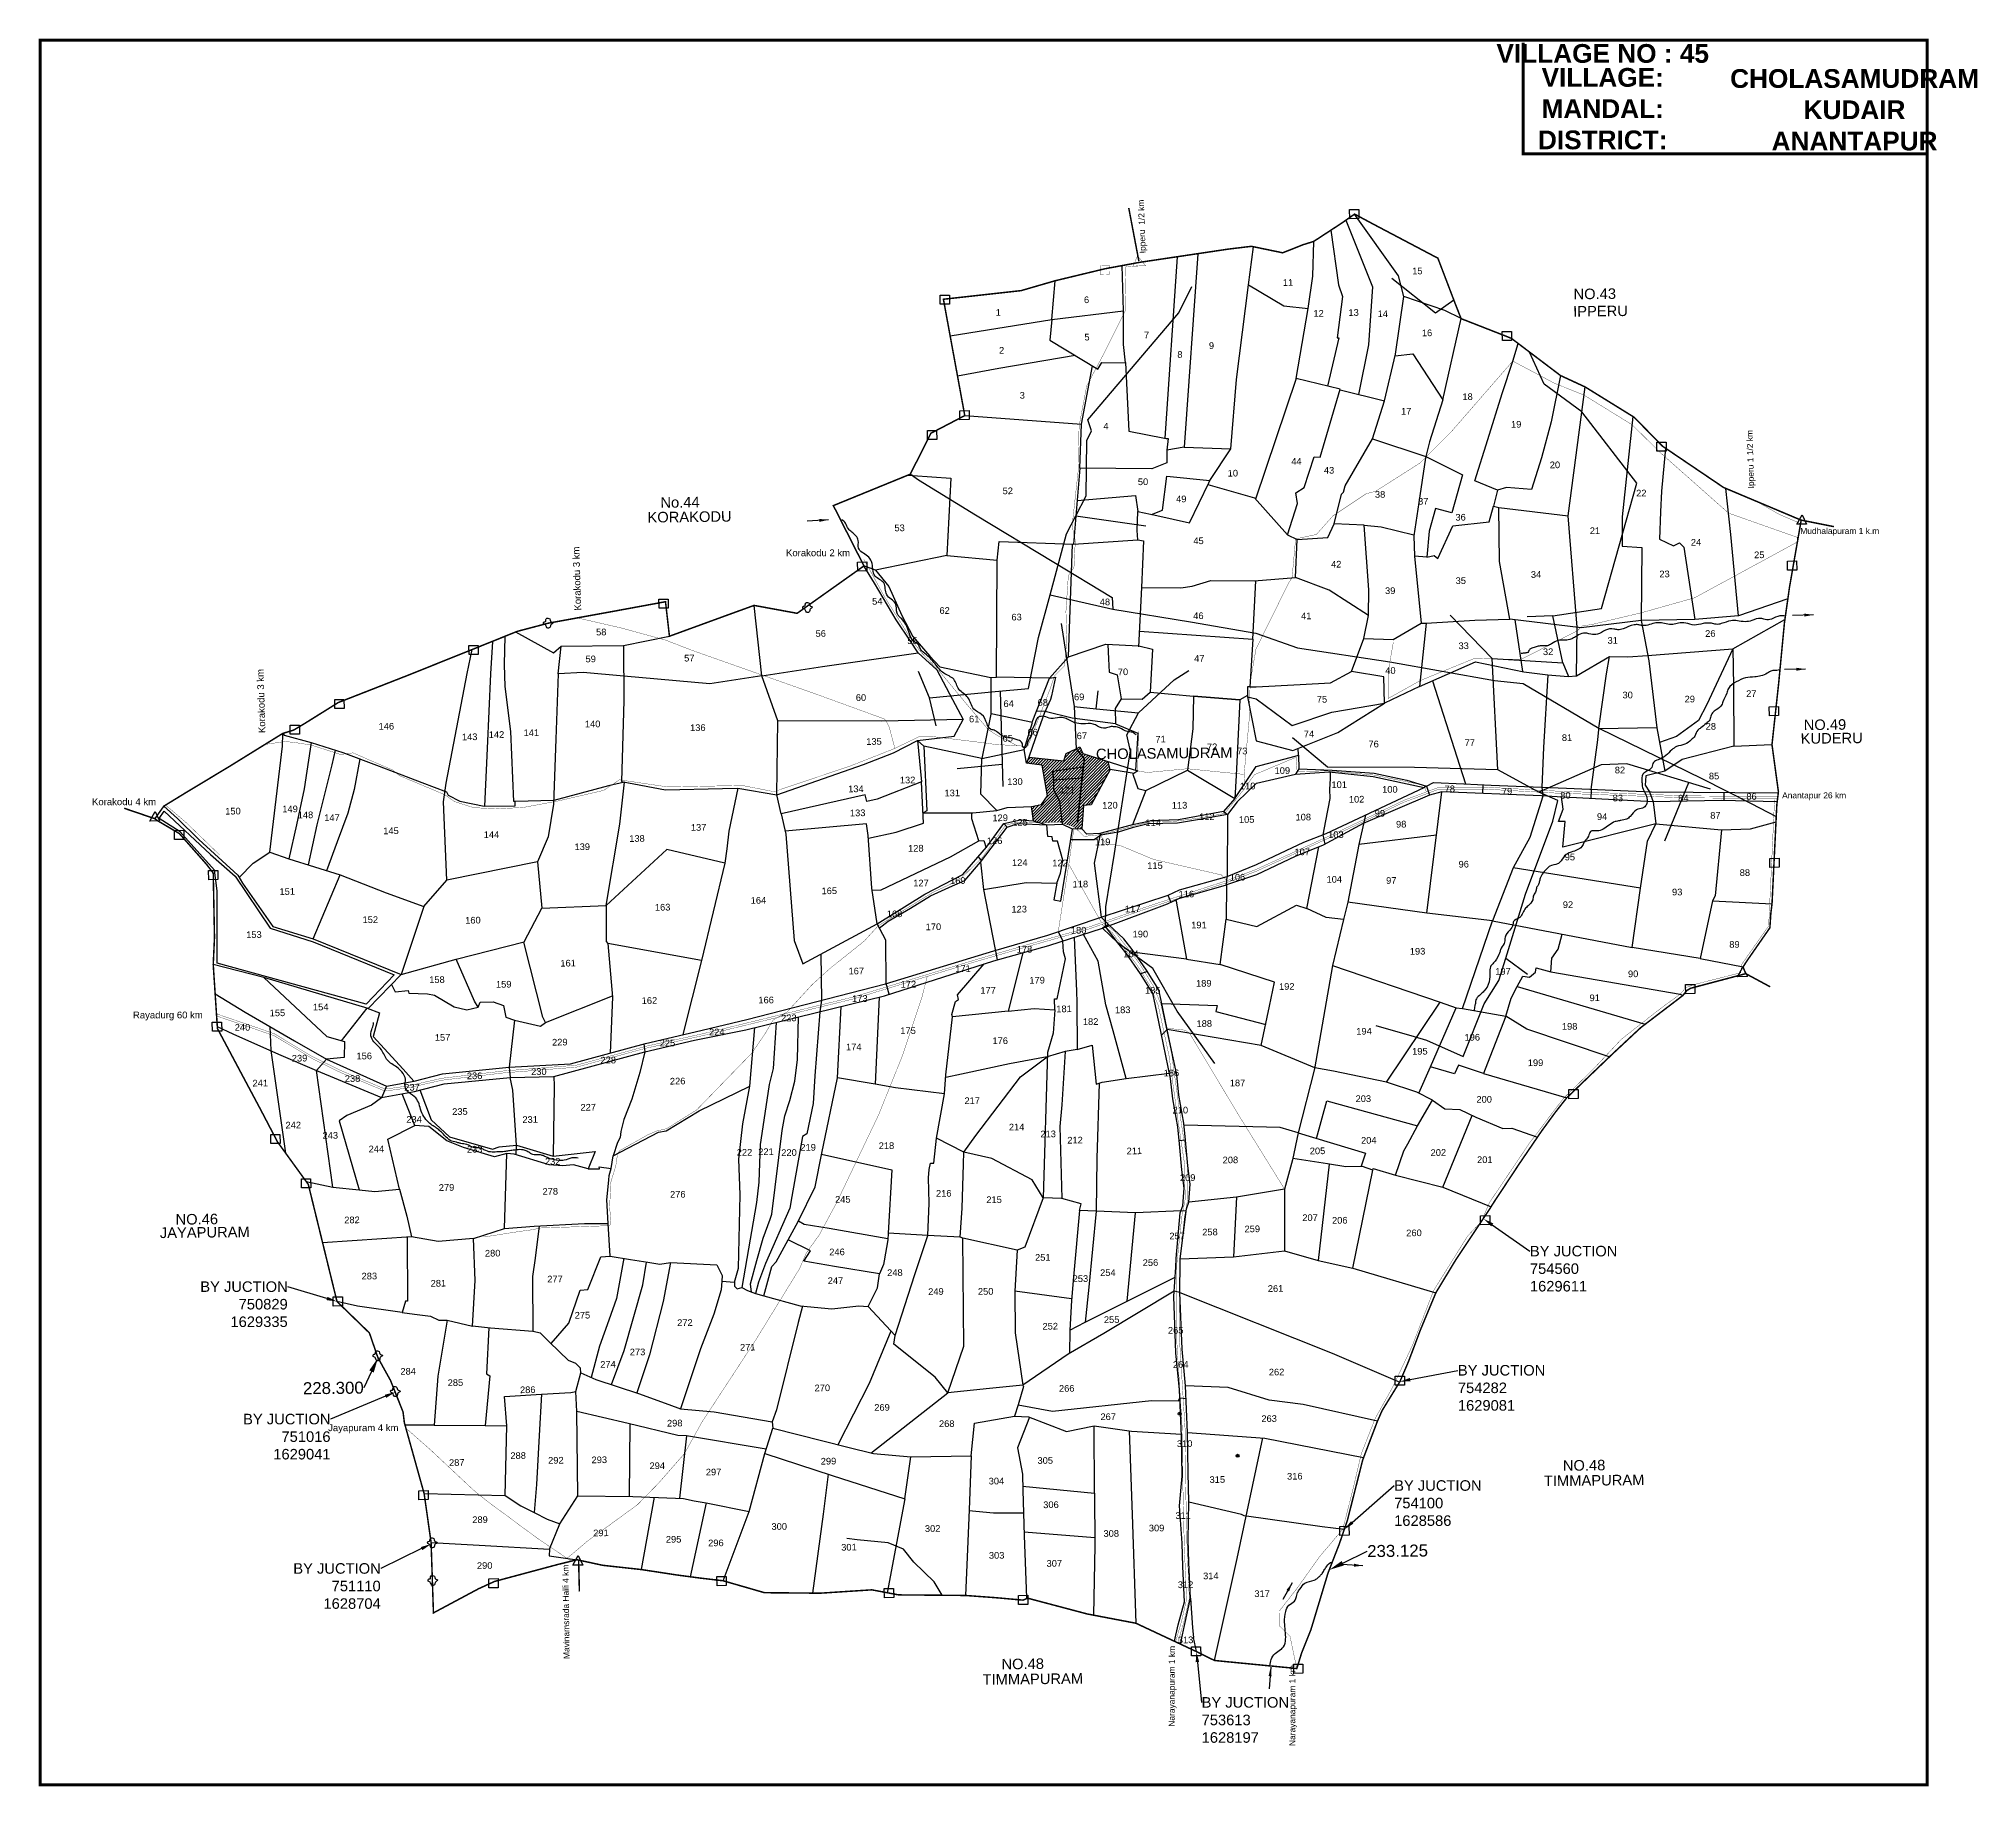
# Model space of a CAD drawing. Header units: feet. Extents: x 747415 to 756227, y 1625559 to 1633509.
# Drawn here: x 749785 to 756227, y 1627701 to 1633509 of the extents above; entities that cross this region are included whole.
import ezdxf
from ezdxf import colors
from ezdxf.entities.mleader import LeaderData, LeaderLine
from ezdxf.enums import TextEntityAlignment as Align
from ezdxf.math import Vec2, Vec3

# ---------------------------------------------------------------- set-up
doc = ezdxf.new("R2010")
doc.units = ezdxf.units.FT
doc.header["$LTSCALE"] = 15
doc.header["$MEASUREMENT"] = 0
doc.header["$PDMODE"] = 32
doc.header["$PDSIZE"] = 10
doc.linetypes.add('HIDDEN2', pattern=[0.1875, 0.125, -0.0625])
for name, color, linetype in [('CRDS STONES', 7, 'Continuous'), ('CURRENT POWER LINE', 3, 'Continuous'), ('HILL', 17, 'Continuous'), ('PAPER SIZE', 10, 'Continuous'), ('PLOT', 7, 'Continuous'), ('PLOT NO', 7, 'Continuous'), ('ROADS', 6, 'Continuous'), ('TANKS-STREAM', 4, 'Continuous'), ('TEXT', 1, 'Continuous'), ('VILLAGE STONES', 240, 'Continuous')]:
    doc.layers.add(name, color=color, linetype=linetype)
doc.layers.add('VILLAGE BOUNDRY', color=5, linetype='HIDDEN2', lineweight=100)
doc.styles.get("Standard").update_dxf_attribs({"font": 'arial.ttf'})
doc.linetypes.add('DOTS', pattern='A,1e-06,-3,["●",Standard,S=3,R=0,X=-1.25,Y=-1.25],-3', length=6.000001)
doc.dimstyles.get("Standard").update_dxf_attribs({"dimtxt": 0.18, "dimasz": 30, "dimexe": 0.18, "dimexo": 0.0625, "dimgap": 0.09, "dimtad": 0, "dimtih": 1, "dimtoh": 1, "dimdec": 4, "dimzin": 0, "dimdsep": 46, "dimtxsty": 'Standard', "dimcen": 0.09, "dimadec": 0, "dimazin": 0, "dimtfac": 1, "dimtdec": 4, "dimtofl": 0, "dimtmove": 0, "dimatfit": 3, "dimfxl": 1, "dimtolj": 1, "dimtzin": 0, "dimarcsym": 0})
pattern_1 = [(45.6482557, (350250.8004, 724595.9404), (-4.94298397, 4.83237888), [])]

msp = doc.modelspace()

# ---------------------------------------------------------------- texts
at = {"layer": 'PLOT NO'}
for s, height, rotation, p in [('Ipperu  1/2 km', 20, 91.97679, (753463.8, 1632796)), ('Ipperu 1 1/2 km', 20, 91.49899, (755485.8, 1632014.5)), ('Korakodu 3 km ', 22.643, 91.72687, (751587.6, 1631608.6)), ('Korakodu 3 km ', 22.643, 91.72428, (750538, 1631201.5)), ('Mavinamsrada Halli 4 km', 20, 90.67299, (751548.8, 1628123.6)), ('Narayanapuram 1 km ', 20, 89.81258, (753559.9, 1627898.4)), ('Narayanapuram 1 km', 20, 90, (753960.9, 1627834.3))]:
    msp.add_text(s, height=height, rotation=rotation, dxfattribs=at).set_placement(p)
for s, height, p in [('15', 22.12, (754366.6, 1632737)), ('11', 22.12, (753936.8, 1632698.7)), ('1', 22.1, (752973.8, 1632599.1)), ('6', 22.1, (753267.2, 1632641.2)), ('12', 22.12, (754038.4, 1632595.9)), ('13', 22.12, (754154.8, 1632599)), ('14', 22.12, (754251.9, 1632594.8)), ('16', 22.12, (754398.9, 1632531.3)), ('2', 22.1, (752984.9, 1632473.4)), ('5', 22.1, (753268.6, 1632517.1)), ('7', 22.1, (753466.6, 1632524.1)), ('9', 22.1, (753682.4, 1632488.9)), ('8', 22.1, (753577.4, 1632459.4)), ('3', 22.1, (753053.5, 1632323.7)), ('18', 22.12, (754533.6, 1632319)), ('4', 22.1, (753331.7, 1632221.1)), ('17', 22.12, (754329.6, 1632270.8)), ('19', 22.12, (754695.1, 1632227.4)), ('44', 22.12, (753964.8, 1632104.1)), ('20', 22.12, (754823.9, 1632092.5)), ('50', 22.12, (753454.8, 1632036.3)), ('10', 22.12, (753753.4, 1632064.9)), ('43', 22.12, (754073.1, 1632074.5)), ('52', 22.12, (753005.3, 1632006.1)), ('49', 22.12, (753581.9, 1631979.2)), ('38', 22.12, (754242.8, 1631994.4)), ('37', 22.12, (754386.2, 1631971.6)), ('22', 22.12, (755111, 1631998.7)), ('36', 22.12, (754510.3, 1631918.4)), ('53', 22.12, (752645.8, 1631883.1)), ('45', 22.12, (753639.2, 1631840.1)), ('21', 22.12, (754956.9, 1631873.8)), ('24', 22.12, (755292.7, 1631835.1)), ('42', 22.12, (754097, 1631762.3)), ('25', 22.12, (755503.1, 1631793.5)), ('35', 22.12, (754511, 1631707.7)), ('34', 22.12, (754761.2, 1631728.2)), ('23', 22.12, (755188.1, 1631730)), ('54', 22.12, (752571.6, 1631639)), ('48', 22.12, (753328.2, 1631636.9)), ('39', 22.12, (754276.4, 1631674.2)), ('62', 22.12, (752795.4, 1631608.3)), ('63', 22.12, (753034.6, 1631586.6)), ('46', 22.12, (753638.9, 1631591)), ('41', 22.12, (753997.2, 1631590.5)), ('58', 22.12, (751654.2, 1631536.8)), ('56', 22.12, (752383.6, 1631532)), ('55', 22.12, (752688.5, 1631508.1)), ('31', 22.12, (755015.9, 1631509.1)), ('26', 22.12, (755340.3, 1631532)), ('59', 22.12, (751619.1, 1631447.5)), ('57', 22.12, (751946.8, 1631450.2)), ('47', 22.12, (753642.1, 1631449.3)), ('33', 22.12, (754520.5, 1631491.2)), ('32', 22.12, (754801.2, 1631471.4)), ('70', 22.12, (753388.2, 1631404.6)), ('40', 22.12, (754277.1, 1631408.9)), ('60', 22.12, (752517.4, 1631319)), ('69', 22.12, (753242.6, 1631321.3)), ('75', 22.12, (754049.6, 1631313.3)), ('30', 22.12, (755065.6, 1631327.6)), ('29', 22.12, (755272.1, 1631314.1)), ('27', 22.12, (755476.6, 1631332.2)), ('61', 22.12, (752893.7, 1631247.8)), ('64', 22.12, (753008.1, 1631298.8)), ('68', 22.12, (753121.7, 1631303)), ('146', 22.12, (750939.9, 1631223.6)), ('143', 22.12, (751216.8, 1631188.5)), ('142', 22.12, (751306, 1631195.9)), ('141', 22.12, (751421.9, 1631202.3)), ('140', 22.12, (751625.5, 1631231.3)), ('136', 22.12, (751975.2, 1631218.9)), ('65', 22.12, (753005.2, 1631183.9)), ('66', 22.12, (753087.8, 1631203.9)), ('67', 22.12, (753251.5, 1631192)), ('71', 22.12, (753513.2, 1631180.8)), ('74', 22.12, (754006.3, 1631198.3)), ('81', 22.12, (754864, 1631185.8)), ('28', 22.12, (755342, 1631223.3)), ('135', 22.12, (752560.5, 1631173.1)), ('72', 22.12, (753684.5, 1631155.2)), ('73', 22.12, (753784.5, 1631141.4)), ('76', 22.12, (754221.2, 1631164.6)), ('77', 22.12, (754540.8, 1631169)), ('109', 22.12, (753917.8, 1631076.4)), ('82', 22.12, (755040, 1631078.2)), ('85', 22.12, (755352.8, 1631058.3)), ('134', 22.12, (752500.5, 1631015.7)), ('132', 22.12, (752672.3, 1631044.9)), ('131', 22.12, (752820.7, 1631002.1)), ('130', 22.12, (753029.2, 1631039.5)), ('121', 22.12, (753203.1, 1631011.7)), ('110', 22.12, (753802.7, 1631024.9)), ('101', 22.12, (754106.8, 1631029.5)), ('100', 22.12, (754275.3, 1631013.9)), ('78', 22.12, (754474.5, 1631015.6)), ('79', 22.12, (754664.7, 1631007.5)), ('80', 22.12, (754858.8, 1630994.3)), ('83', 22.12, (755033, 1630985.3)), ('84', 22.12, (755250.5, 1630984.8)), ('86', 22.12, (755477.2, 1630990.2)), ('150', 22.12, (750430.1, 1630941.6)), ('149', 22.12, (750619.9, 1630948.8)), ('148', 22.12, (750671.1, 1630929)), ('133', 22.12, (752506.4, 1630935.8)), ('120', 22.12, (753344.8, 1630961.2)), ('113', 22.12, (753576.1, 1630961.1)), ('112', 22.12, (753666.9, 1630923)), ('108', 22.12, (753987.4, 1630921.7)), ('102', 22.12, (754164.7, 1630981.1)), ('99', 22.12, (754242.3, 1630934.1)), ('94', 22.12, (754980.7, 1630923.4)), ('87', 22.12, (755357.3, 1630927.5)), ('147', 22.12, (750759.2, 1630919.8)), ('145', 22.12, (750955.3, 1630876.2)), ('144', 22.12, (751289.3, 1630863.5)), ('137', 22.12, (751977.7, 1630887.4)), ('129', 22.12, (752980, 1630919.3)), ('125', 22.12, (753045.8, 1630904.3)), ('114', 22.12, (753488.3, 1630903)), ('105', 22.12, (753799.3, 1630913.7)), ('103', 22.12, (754095.8, 1630863.3)), ('98', 22.12, (754312.9, 1630898.2)), ('139', 22.12, (751591, 1630823.2)), ('138', 22.12, (751772.9, 1630850.7)), ('128', 22.12, (752699.7, 1630818.1)), ('126', 22.12, (752961.6, 1630843)), ('119', 22.12, (753320.6, 1630839.4)), ('107', 22.12, (753984, 1630806.1)), ('124', 22.12, (753045.1, 1630770.2)), ('122', 22.12, (753178.7, 1630769)), ('115', 22.12, (753494.5, 1630760.5)), ('96', 22.12, (754520.7, 1630765.2)), ('95', 22.12, (754873.5, 1630789)), ('88', 22.12, (755455.2, 1630737.2)), ('151', 22.12, (750610.3, 1630674.4)), ('165', 22.12, (752412, 1630676.8)), ('127', 22.12, (752716.9, 1630702.7)), ('169', 22.12, (752839.2, 1630710.8)), ('118', 22.12, (753246.6, 1630699)), ('116', 22.12, (753598.9, 1630665.7)), ('106', 22.12, (753768.7, 1630721.9)), ('104', 22.12, (754090.5, 1630714.9)), ('97', 22.12, (754280, 1630711)), ('93', 22.12, (755230.2, 1630672.8)), ('163', 22.12, (751858.2, 1630622.2)), ('164', 22.12, (752176.6, 1630644.9)), ('168', 22.12, (752628.9, 1630600.2)), ('123', 22.12, (753043.2, 1630615.7)), ('117', 22.12, (753420.5, 1630616.7)), ('92', 22.12, (754867.3, 1630630.7)), ('152', 22.12, (750886.6, 1630580.8)), ('160', 22.12, (751227.6, 1630579.1)), ('170', 22.12, (752758.1, 1630557.1)), ('180', 22.12, (753240.9, 1630545.6)), ('191', 22.12, (753640.6, 1630563.1)), ('153', 22.12, (750499.8, 1630531.1)), ('178', 22.12, (753060.8, 1630482.3)), ('190', 22.12, (753446, 1630532.9)), ('193', 22.12, (754367.3, 1630475.8)), ('89', 22.12, (755420.5, 1630498.6)), ('161', 22.12, (751544, 1630436.3)), ('167', 22.12, (752501.8, 1630410.1)), ('171', 22.12, (752856.6, 1630417.8)), ('184', 22.12, (753414.5, 1630467.2)), ('197', 22.12, (754651.3, 1630409)), ('158', 22.12, (751108.1, 1630381.4)), ('159', 22.12, (751330, 1630366.1)), ('172', 22.12, (752674.9, 1630366.1)), ('177', 22.12, (752940, 1630346)), ('179', 22.12, (753102.8, 1630379.6)), ('185', 22.12, (753487.3, 1630345.8)), ('189', 22.12, (753656.8, 1630369.2)), ('192', 22.12, (753932.5, 1630358.7)), ('90', 22.12, (755083.8, 1630400.8)), ('154', 22.12, (750721.7, 1630290.5)), ('162', 22.12, (751814.3, 1630312.1)), ('166', 22.12, (752202.1, 1630313.8)), ('173', 22.12, (752513.6, 1630318.5)), ('181', 22.12, (753192.2, 1630284.3)), ('183', 22.12, (753387.3, 1630281.1)), ('91', 22.12, (754956.1, 1630321.1)), ('240', 22.12, (750461.8, 1630222.9)), ('155', 22.12, (750577.9, 1630271.1)), ('223', 22.12, (752277.6, 1630254.3)), ('175', 22.12, (752673.9, 1630211.8)), ('182', 22.12, (753280.6, 1630242)), ('188', 22.12, (753658.3, 1630235.6)), ('198', 22.12, (754872.8, 1630226.1)), ('157', 22.12, (751126.8, 1630189.4)), ('229', 22.12, (751516.4, 1630173.7)), ('225', 22.12, (751874.3, 1630170.8)), ('224', 22.12, (752038.2, 1630207.4)), ('174', 22.12, (752493.4, 1630157.6)), ('176', 22.12, (752980.1, 1630178.4)), ('194', 22.12, (754189.4, 1630210)), ('196', 22.12, (754549.1, 1630189.9)), ('239', 22.12, (750651.4, 1630120.4)), ('156', 22.12, (750866.3, 1630127.9)), ('228', 22.12, (751677.3, 1630114)), ('195', 22.12, (754375, 1630143.4)), ('199', 22.12, (754759.4, 1630105.2)), ('241', 22.12, (750520.8, 1630037.6)), ('238', 22.12, (750827.5, 1630052.7)), ('237', 22.12, (751025.2, 1630023.8)), ('236', 22.12, (751233.2, 1630061.8)), ('230', 22.12, (751446.8, 1630075.8)), ('226', 22.12, (751908.1, 1630044.2)), ('186', 22.12, (753549.3, 1630071.4)), ('187', 22.12, (753768.9, 1630038.2)), ('227', 22.12, (751610.9, 1629957.4)), ('217', 22.12, (752887.1, 1629979.1)), ('203', 22.12, (754187.1, 1629986)), ('200', 22.12, (754588.7, 1629983.6)), ('242', 22.12, (750630.6, 1629898)), ('234', 22.12, (751032, 1629917)), ('235', 22.12, (751184.4, 1629943.2)), ('231', 22.12, (751417.9, 1629916.5)), ('214', 22.12, (753034.7, 1629891.6)), ('210', 22.12, (753578.9, 1629947.7)), ('243', 22.12, (750753.6, 1629863.8)), ('218', 22.12, (752602.1, 1629829.5)), ('213', 22.12, (753139.5, 1629868.6)), ('212', 22.12, (753228.9, 1629848)), ('204', 22.12, (754205.2, 1629847.5)), ('244', 22.12, (750906.8, 1629818.8)), ('233', 22.12, (751233.7, 1629817.9)), ('232', 22.12, (751492.8, 1629777.4)), ('222', 22.12, (752130.3, 1629807.5)), ('221', 22.12, (752201.7, 1629809.6)), ('220', 22.12, (752278.2, 1629806.7)), ('219', 22.12, (752341.7, 1629823.9)), ('211', 22.12, (753426.2, 1629812.3)), ('208', 22.12, (753745.2, 1629782.3)), ('205', 22.12, (754034.8, 1629812.4)), ('202', 22.12, (754436.4, 1629806.8)), ('201', 22.12, (754590.8, 1629783.1)), ('209', 22.12, (753603.2, 1629723.4)), ('279', 22.12, (751139.9, 1629690.6)), ('278', 22.12, (751484.7, 1629677.8)), ('276', 22.12, (751908.6, 1629667.9)), ('245', 22.12, (752457, 1629651.1)), ('216', 22.12, (752792.5, 1629671.2)), ('215', 22.12, (752959.7, 1629650.2)), ('282', 22.12, (750825.7, 1629582.9)), ('207', 22.12, (754010, 1629590.4)), ('206', 22.12, (754108.8, 1629581.6)), ('257', 22.12, (753568.2, 1629529.6)), ('258', 22.12, (753677.3, 1629542.6)), ('259', 22.12, (753818, 1629553.1)), ('260', 22.12, (754355.4, 1629539.8)), ('280', 22.12, (751293.3, 1629472.3)), ('246', 22.12, (752437.8, 1629476.5)), ('251', 22.12, (753121.7, 1629458.3)), ('256', 22.12, (753479.6, 1629441.1)), ('283', 22.12, (750883.4, 1629396.2)), ('277', 22.12, (751500.5, 1629386.5)), ('247', 22.12, (752432.6, 1629381.1)), ('248', 22.12, (752630.1, 1629407.6)), ('253', 22.12, (753246.7, 1629387.8)), ('254', 22.12, (753338, 1629407.7)), ('281', 22.12, (751112.9, 1629372.4)), ('249', 22.12, (752766.5, 1629344.8)), ('250', 22.12, (752931.8, 1629345.2)), ('261', 22.12, (753895.3, 1629354.9)), ('275', 22.12, (751591.6, 1629266.2)), ('255', 22.12, (753350.6, 1629251.5)), ('272', 22.12, (751932.3, 1629241.5)), ('252', 22.12, (753146.5, 1629229.5)), ('265', 22.12, (753563.4, 1629216.1)), ('273', 22.12, (751774.7, 1629143.9)), ('271', 22.12, (752141.1, 1629159.7)), ('284', 22.12, (751012.4, 1629079.8)), ('274', 22.12, (751676.6, 1629102.7)), ('264', 22.12, (753580.1, 1629102.2)), ('262', 22.12, (753898.7, 1629077.2)), ('285', 22.12, (751169.5, 1629042.1)), ('286', 22.12, (751409.9, 1629018.3)), ('270', 22.12, (752388.9, 1629024.7)), ('266', 22.12, (753201.2, 1629022.9)), ('269', 22.12, (752587.3, 1628959.7)), ('267', 22.12, (753339.1, 1628928.7)), ('298', 22.12, (751898.4, 1628907.4)), ('268', 22.12, (752802.4, 1628905.6)), ('263', 22.12, (753873.9, 1628922.5)), ('288', 22.12, (751377.9, 1628799.6)), ('310', 22.12, (753593.2, 1628839.1)), ('287', 22.12, (751173.9, 1628776.4)), ('292', 22.12, (751503.3, 1628783.9)), ('293', 22.12, (751647.7, 1628785.5)), ('294', 22.12, (751840.4, 1628765.8)), ('297', 22.12, (752027.5, 1628744.9)), ('299', 22.12, (752409.5, 1628781)), ('305', 22.12, (753129.8, 1628783.4)), ('316', 22.12, (753959.2, 1628731)), ('304', 22.12, (752967.6, 1628714.9)), ('315', 22.12, (753701.8, 1628720)), ('306', 22.12, (753148.9, 1628636.1)), ('289', 22.12, (751251.2, 1628586.6)), ('291', 22.12, (751653.2, 1628542.6)), ('300', 22.12, (752245.7, 1628563.9)), ('302', 22.12, (752755.6, 1628557.2)), ('308', 22.12, (753349.2, 1628540.6)), ('309', 22.12, (753499.9, 1628558.7)), ('311', 22.12, (753588.2, 1628600.3)), ('295', 22.12, (751894.6, 1628521.3)), ('296', 22.12, (752035.2, 1628509.3)), ('301', 22.12, (752477.4, 1628495)), ('290', 22.12, (751266.8, 1628434.1)), ('303', 22.12, (752968.2, 1628468)), ('307', 22.12, (753160, 1628441.2)), ('312', 22.12, (753596.2, 1628370.3)), ('314', 22.12, (753680.2, 1628399.8)), ('317', 22.12, (753850.6, 1628340.7)), ('313', 22.12, (753596.2, 1628186.9))]:
    msp.add_text(s, height=height, rotation=0.64826, dxfattribs=at).set_placement(p, align=Align.MIDDLE_CENTER)
for s, height, p in [('Mudhalapuram 1 k.m', 20, (755639.3, 1631862.9)), ('Korakodu 2 km ', 22.643, (752268.3, 1631788.9)), ('Anantapur 26 km ', 20, (755579, 1630984)), ('Korakodu 4 km ', 22.643, (749961.7, 1630961.4)), ('Rayadurg 60 km ', 22.643, (750097.7, 1630252.7)), ('Jayapuram 4 km ', 22.643, (750746.4, 1628880.8))]:
    msp.add_text(s, height=height, dxfattribs=at).set_placement(p)
at = {"layer": 'PLOT NO', "char_height": 62.335, "attachment_point": 2}
for s, insert, width in [('{\\fArial|b1|i0|c0|p34;VILLAGE NO : 45}', (754982.7, 1633491.2), 957.539), ('{\\fArial|b1|i0|c0|p34;VILLAGE:\\PMANDAL:\\PDISTRICT:}', (754982.7, 1633411.7), 422.64), ('{\\fArial|b1|i0|c0|p34;CHOLASAMUDRAM\\PKUDAIR\\PANANTAPUR }', (755819.7, 1633407.9), 1191.736)]:
    msp.add_mtext(s, dxfattribs=dict(at, insert=insert, width=width))
at = {"layer": 'TEXT'}
for s, p in [('NO.43', (754885.8, 1632642.7)), ('IPPERU', (754884.6, 1632585.2)), ('No.44', (751850.9, 1631949.9)), ('KORAKODU', (751807.9, 1631900.8)), ('KUDERU', (755640.7, 1631165.3)), ('NO.49', (755650.9, 1631210.7)), ('NO.46', (750239.5, 1629567)), ('JAYAPURAM', (750187.2, 1629522.5)), ('NO.48 ', (754850.3, 1628749)), ('TIMMAPURAM', (754787.4, 1628697.9)), ('NO.48 ', (752984.5, 1628088.9)), ('TIMMAPURAM', (752921.7, 1628037.7))]:
    msp.add_text(s, height=35, rotation=0.64826, dxfattribs=at).set_placement(p)
at = {"layer": 'TEXT', "color": 30, "true_color": 0xf26722}
msp.add_text('CHOLASAMUDRAM', height=35, rotation=0.64826, dxfattribs=at).set_placement((753298.6, 1631113.9))

# ---------------------------------------------------------------- hatches: boundary and pattern name
at = {"layer": 'PLOT'}
h = msp.add_hatch(dxfattribs=at)
h.set_pattern_fill('ANSI31', color=256, scale=55.301342, angle=0.64826)
h.set_pattern_definition(pattern_1)
h.paths.add_polyline_path([(753255.9, 1631087.6), (753258.7, 1631115.3), (753232.7, 1631149.2), (753199.9, 1631132.8), (753192, 1631108.7), (753075.4, 1631120.6), (753067.2, 1631100.5), (753119.7, 1631094.5), (753136.9, 1630991.9), (753117, 1630964), (753085.5, 1630957.1), (753082.5, 1630957), (753089.2, 1630909.7), (753111.6, 1630902.8), (753176.2, 1630905.5), (753185.9, 1630902.4), (753176.9, 1630974.6), (753157.5, 1631012.2), (753157.8, 1631045.5), (753154, 1631073.8)])
h = msp.add_hatch(dxfattribs=at)
h.set_pattern_fill('ANSI31', color=256, scale=55.301342, angle=0.64826)
h.set_pattern_definition(pattern_1)
h.paths.add_polyline_path([(753255.9, 1631087.6), (753258.7, 1631115.3), (753232.7, 1631149.2), (753199.9, 1631132.8), (753192, 1631108.7), (753075.4, 1631120.6), (753067.2, 1631100.5), (753119.7, 1631094.5), (753136.9, 1630991.9), (753117, 1630964), (753085.5, 1630957.1), (753082.5, 1630957), (753089.2, 1630909.7), (753111.6, 1630902.8), (753176.2, 1630905.5), (753185.9, 1630902.4), (753176.9, 1630974.6), (753157.5, 1631012.2), (753157.8, 1631045.5), (753154, 1631073.8)])
h = msp.add_hatch(dxfattribs=at)
h.set_pattern_fill('ANSI31', color=256, scale=55.301342, angle=0.64826)
h.set_pattern_definition(pattern_1)
h.paths.add_polyline_path([(753252.4, 1631052.4), (753157.8, 1631045.5), (753157.5, 1631012.2), (753176.9, 1630974.6), (753185.9, 1630902.4), (753225.8, 1630889.8), (753233.5, 1630882.4), (753250.9, 1630883.2), (753257.3, 1630960.2), (753282.5, 1630963), (753345.2, 1631079.6), (753338.6, 1631106.8), (753255, 1631133.6), (753244.4, 1631155), (753232.7, 1631149.2), (753258.7, 1631115.3)])
h = msp.add_hatch(dxfattribs=at)
h.set_pattern_fill('ANSI31', color=256, scale=55.301342, angle=0.64826)
h.set_pattern_definition(pattern_1)
h.paths.add_polyline_path([(753252.4, 1631052.4), (753255.9, 1631087.6), (753154, 1631073.8), (753157.8, 1631045.5)])

# ---------------------------------------------------------------- linework, layer by layer
for p in [(753576.8, 1628938.4), (753576.8, 1628938.4), (753576.8, 1628938.4), (753769, 1628799), (753769, 1628799), (753769, 1628799)]:
    msp.add_point(p)
at = {"layer": 'CURRENT POWER LINE'}
for points in [[(752745.2, 1631318), (752963.5, 1631338.8), (753074.5, 1631349.4), (753107.2, 1631518.8), (753145.7, 1631660.7), (753200.9, 1631863.7), (753231.5, 1631923.3), (753265.8, 1631990.1), (753267.6, 1632173), (753283.7, 1632205.2), (753271.4, 1632241.7), (753573.8, 1632597.7), (753616.8, 1632685.2)], [(754282, 1632712.6), (754427.2, 1632597.5), (754487.6, 1632641.1)], [(754615.7, 1631448.5), (754850.6, 1631434.3), (754816.4, 1631590.4), (754978.6, 1631614.9), (755096.5, 1632031.7), (754913.3, 1632268.7), (754787.9, 1632360.2), (754739.7, 1632467.3)], [(752685.6, 1632059.4), (752708.5, 1632043), (752898.5, 1631926.8), (753158.8, 1631768.7), (753352, 1631651.3), (753354.2, 1631613.2), (753612.6, 1631571.2), (753830, 1631533.1), (753967.9, 1631484.8), (754275.4, 1631438.2), (754623.2, 1631375.5), (754718.6, 1631366.3), (754969.8, 1631217.4), (755311.8, 1631049.9), (755476.3, 1630966.5), (755559.5, 1630924.2)], [(753231.5, 1631923.3), (753464.5, 1631889.9)], [(753145.7, 1631660.7), (753354.2, 1631613.2)], [(755341.3, 1631014.7), (755063.1, 1631098.6), (754977.4, 1631095.2), (754770.4, 1631004.7), (754633.6, 1631078.8), (754615.7, 1631448.5), (754475.5, 1631592.7)], [(754816.4, 1631590.4), (754731.3, 1631587.7)], [(753182.7, 1631565.5), (753216, 1631351.5), (753225.7, 1631289.1), (753299.6, 1631281.8), (753305.6, 1631341.5)], [(752767.5, 1631224.7), (752745.2, 1631318), (752708.7, 1631405.8)], [(753329.6, 1630558.5), (753330.5, 1630556.4), (753331.5, 1630623.5), (753359.6, 1630801.1), (753382.3, 1630944.4), (753410.4, 1631122.3), (753413.4, 1631141), (753401.1, 1631195.2), (753440, 1631267.8), (753558.3, 1631377.7), (753606.7, 1631408.9)], [(754850.6, 1631434.3), (754869.5, 1631389.4)], [(752979.5, 1631340.4), (752989.1, 1631023.4)], [(753225.7, 1631289.1), (753232.7, 1631149.2), (753258.7, 1631115.3), (753237.3, 1630903.1)], [(753299.6, 1631281.8), (753440, 1631267.8)], [(754633.6, 1631078.8), (754356.7, 1631087.1), (754067.6, 1631087.3), (753951.4, 1631184.8)], [(752986.9, 1631097), (752836.6, 1631082.1)], [(753237.3, 1630903.1), (753255.9, 1631087.6), (753154, 1631073.8), (753157.8, 1631045.5), (753252.4, 1631052.4)], [(753157.8, 1631045.5), (753157.5, 1631012.2), (753176.9, 1630974.6), (753186.4, 1630898.5)], [(754228.4, 1630228.6), (754355.5, 1630192.6), (754397.5, 1630180.8), (754519, 1630125.6), (754588.6, 1630300.8), (754637.9, 1630378.5), (754660.7, 1630452.8), (754726, 1630666), (754817.4, 1630908.4), (754833, 1630976.6), (754770.4, 1631004.7)], [(755267.9, 1631036.2), (755187.6, 1630842.1)], [(753693.5, 1630103.1), (753568.2, 1630277), (753487.6, 1630418.9), (753370.7, 1630504.2), (753329.6, 1630558.5)], [(754660.7, 1630452.8), (754732.7, 1630399.7)], [(752786.9, 1628335.3), (752760.6, 1628380.2), (752693.4, 1628445.5), (752659.2, 1628489), (752608.3, 1628509.2), (752505, 1628519.9), (752470.4, 1628523.5)]]:
    msp.add_lwpolyline(points, dxfattribs=at)
at = {"layer": 'HILL'}
msp.add_lwpolyline([(750200.9, 1630941.8), (750355.2, 1630797.4), (750437.6, 1630725.2), (750553.5, 1630552.4), (750696.5, 1630506.8), (750966.3, 1630397.9), (750873, 1630299.8), (750377.4, 1630436), (750378, 1630676.9), (750368.3, 1630745.8), (750280.8, 1630843.1), (750254.1, 1630873.1), (750197.3, 1630909), (750185, 1630917.1), (750200.9, 1630941.8)], dxfattribs=at)
at = {"layer": 'PAPER SIZE', "color": 5, "const_width": 10}
msp.add_lwpolyline([(756060.6, 1627705.5), (749789.7, 1627705.5), (749789.7, 1633503.8), (756060.6, 1633503.8)], close=True, dxfattribs=at)
at = {"layer": 'PLOT'}
for points in [[(754079.3, 1632872.6), (754104.1, 1632690.9), (754117.7, 1632652.2), (754099.9, 1632515.1), (754105.7, 1632514.3), (754067.6, 1632354.5)], [(754109.9, 1632341.8), (754257.9, 1632305.2), (754293.8, 1632460.4), (754321.8, 1632652.6), (754304.2, 1632720.3), (754158, 1632926)], [(754129.2, 1632905.9), (754217.2, 1632684.1), (754204.1, 1632491.6), (754171.2, 1632326.7)], [(752802.8, 1631790.8), (752970.5, 1631775.3), (752976.3, 1631838.1), (753223.5, 1631829.3), (753438, 1631843.4), (753435.9, 1631874.3), (753437.7, 1631937.9), (753501, 1631923.9), (753609.3, 1631900), (753673.2, 1632032.5), (753677.2, 1632040.7), (753746.8, 1632145.9), (753765.3, 1632376.7), (753805.9, 1632690.8), (753922.8, 1632621.4), (754003.3, 1632612.6), (754019.7, 1632720), (754022, 1632835.1)], [(753805.9, 1632690.8), (753822.3, 1632817.4)], [(753151.2, 1632575.2), (753389.5, 1632604.2), (753386, 1632755)], [(753528.7, 1632180.8), (753569.1, 1632784.4)], [(753636.8, 1632794.5), (753591.6, 1632151.3), (753534.4, 1632141.7)], [(752813.6, 1632521.8), (753151.2, 1632575.2), (753162.5, 1632704.4)], [(753964.3, 1632379.1), (754003.3, 1632612.6)], [(754512.1, 1632578.5), (754458.4, 1632606.1), (754321.8, 1632652.6)], [(753151.2, 1632575.2), (753144.6, 1632507.3), (753304.4, 1632410.3), (753318.1, 1632432.9), (753396.4, 1632431.4), (753390, 1632492.3), (753389.5, 1632604.2)], [(754292.6, 1632455.4), (754351.7, 1632461.7), (754450.9, 1632308.5), (754512.1, 1632578.5)], [(754633.3, 1632008.1), (754557.3, 1632039.2), (754600.6, 1632177), (754648.5, 1632329.3), (754683.7, 1632437.5), (754701.2, 1632496.4)], [(753228.9, 1632456.1), (752975.4, 1632412.9), (752838.2, 1632387.7)], [(752862.4, 1632256.3), (753250.5, 1632227.3), (753286.4, 1632421.2)], [(753396.2, 1632432.7), (753407.3, 1632205), (753525.8, 1632181.2), (753531.6, 1632180.5), (753538.9, 1632179.6), (753534.4, 1632141.7), (753534.3, 1632099.4), (753484.4, 1632078.9), (753245, 1632081.3), (753250.5, 1632227.3)], [(753670.6, 1632027.1), (753824.9, 1631982.8), (753935.3, 1631859.8), (753968.5, 1631964.4), (753963, 1631999.1), (753990.5, 1632017.6), (754024.1, 1632118.8), (754043.1, 1632118.5), (754110.6, 1632344.2), (753964.3, 1632379.1), (753828.6, 1631978.7)], [(754450.9, 1632308.5), (754406.9, 1632169.3), (754393.9, 1632116.3), (754371.5, 1631967.1), (754354.8, 1631856.4), (754357.5, 1631789.5), (754379.6, 1631566.5), (754395.8, 1631566), (754557.3, 1631576.2), (754673.7, 1631579.6), (754639.2, 1631771.3), (754637.3, 1631950.8), (754868.1, 1631922.7), (754924.1, 1632351.6)], [(754842.3, 1632389.5), (754811, 1632235.7), (754779.5, 1632116.3), (754745.9, 1632011), (754663, 1632017.1), (754633.3, 1632008.1), (754620, 1631955.4), (754637.3, 1631950.8)], [(753935.3, 1631859.8), (753966.6, 1631844.1), (754069.6, 1631851), (754089.6, 1631896.3), (754114.9, 1631995.3), (754121, 1632001.6), (754127, 1632023.2), (754217.4, 1632179.4), (754257.9, 1632305.2)], [(755082.8, 1632253.4), (755047.1, 1631920.3), (755047.6, 1631822.1), (755112.2, 1631817.9), (755111, 1631575.6), (755135.8, 1631440.7)], [(754217.4, 1632179.4), (754394.9, 1632120.7), (754517.2, 1632059.6), (754481.3, 1631932.6), (754427.2, 1631947.8), (754405.8, 1631871.8), (754398.3, 1631785.2), (754357.5, 1631789.5)], [(753591.6, 1632151.3), (753746.8, 1632145.9)], [(755191.9, 1632147.5), (755177.8, 1632005.3), (755175, 1631936), (755171.4, 1631845.5), (755217.9, 1631823.6), (755238, 1631833.9), (755252.8, 1631818.9), (755288.5, 1631578.6)], [(752690, 1632057.2), (752816.1, 1632048.7), (752802.8, 1631790.8), (752565.9, 1631743), (752527.3, 1631756.7)], [(752681.2, 1632061.5), (752690, 1632057.2), (752671.7, 1632057.6)], [(753245, 1632081.3), (753223.5, 1631829.3)], [(753483.1, 1631927.8), (753519.2, 1631942.1), (753534.3, 1632055.3), (753677.2, 1632040.7)], [(753235.8, 1631973.9), (753429.8, 1631990.2), (753437.7, 1631937.9)], [(755433.9, 1631590.9), (755408.9, 1631861.1), (755391.4, 1632014.4)], [(754398.4, 1631786), (754422.1, 1631791.3), (754435, 1631781.6), (754484.4, 1631889.8), (754604.9, 1631903.1), (754620, 1631955.4)], [(754895.8, 1631391), (754898.1, 1631552.6), (754868.1, 1631922.7)], [(753438, 1631843.4), (753456.7, 1631840.1), (753449.4, 1631684.5), (753580, 1631683.3), (753618.6, 1631689.6), (753680.2, 1631708), (753824.3, 1631707), (753961.2, 1631718.4), (753966.6, 1631844.1)], [(753820.3, 1631513.5), (753810.1, 1631354.7), (753830.5, 1631354.8), (753977.6, 1631362.7), (754077.7, 1631368.1), (754147.8, 1631405.2), (754188.6, 1631515.9), (754203.8, 1631591.9), (754205.3, 1631677.6), (754189.9, 1631892.5), (754089.6, 1631896.3)], [(754189.9, 1631892.5), (754246.3, 1631887), (754355.4, 1631860.3)], [(752565.9, 1631743), (752610.5, 1631688.7), (752653.3, 1631592.1), (752689.6, 1631522), (752746.3, 1631456.4), (752779.8, 1631421.6), (752949.4, 1631385.7), (752967.3, 1631387.1), (752970.5, 1631775.3)], [(753143.6, 1631383.7), (753206.9, 1631455), (753220.2, 1631829.4)], [(752187.4, 1631391.3), (752389.6, 1631422.5), (752708, 1631467.2), (752681.7, 1631506.6), (752634.8, 1631577.1), (752561.9, 1631699.8), (752527.3, 1631756.7)], [(753442.7, 1631539.6), (753820.3, 1631513.5), (753829.4, 1631707.4)], [(754203.8, 1631591.9), (754073.5, 1631676), (753961.2, 1631718.4)], [(753449.4, 1631684.5), (753440.2, 1631487.5)], [(755598, 1631647), (755433.9, 1631590.9), (755288.5, 1631578.6), (755111, 1631575.6), (754910.9, 1631551), (754673.7, 1631579.6)], [(751728.5, 1631492), (751729.4, 1631309.4), (751721.4, 1631039.9), (751868.1, 1631012.9), (752056.6, 1631016.4), (752107.8, 1631017.4), (752237.4, 1630995.8), (752241.3, 1631242.2), (752187.4, 1631391.3), (752162.1, 1631625.4)], [(754374.1, 1631355.7), (754560.1, 1631437.9), (754720.7, 1631404.2), (754800.5, 1631395.1), (754868.1, 1631389.3), (754895.8, 1631391), (755005.2, 1631455.1), (755066.4, 1631454.5), (755131.8, 1631459.3), (755415.1, 1631480.8), (755588.3, 1631579)], [(754690.7, 1631577.6), (754715.7, 1631405.2)], [(750552.5, 1630805.5), (750595.1, 1631158), (750595.3, 1631199.7), (750600, 1631194.1), (750690.5, 1631170), (750794.9, 1631136.7), (750916.1, 1631090.7), (751057.7, 1631037), (751139.9, 1631005.9), (751145.5, 1630994.6), (751183.6, 1630974.2), (751265.4, 1630958.6), (751367.5, 1630959.2), (751367.5, 1630973.1), (751363.4, 1630974), (751354.1, 1631206.6), (751334.3, 1631356.2), (751333.1, 1631429.3), (751335.1, 1631523.1)], [(751369.7, 1631537), (751494.9, 1631468.1), (751521.2, 1631490), (751728.5, 1631492), (751880.8, 1631522.9)], [(754188.6, 1631515.9), (754286.6, 1631512), (754379.6, 1631566.5)], [(754395.8, 1631566), (754374.1, 1631355.7), (754257.3, 1631300.9)], [(751065, 1630625), (751140.6, 1630711.7), (751130.1, 1630972.4), (751138.8, 1631034.4), (751208.8, 1631399.4), (751224.9, 1631478.7)], [(751292.2, 1631505.8), (751285.8, 1631397.6), (751274.6, 1631150), (751265.9, 1630958.6)], [(752187.4, 1631391.3), (752015.1, 1631364.8), (751729, 1631389.7), (751594.1, 1631402.7), (751510.9, 1631398.3), (751521.2, 1631490)], [(752708, 1631467.2), (752769.5, 1631411), (752821.7, 1631312.5), (752857, 1631245.8), (752586.4, 1631241), (752241.3, 1631242.2)], [(753206.9, 1631455), (753331.6, 1631496), (753440.4, 1631491), (753486.2, 1631480.2), (753478.5, 1631337.4), (753623, 1631323.7), (753776.6, 1631311.8)], [(753338, 1631495.7), (753340.6, 1631448.2), (753342.6, 1631403.8), (753368.7, 1631394.2), (753381.7, 1631314.5), (753451.6, 1631314.1), (753478.5, 1631337.4)], [(754944.5, 1631013.9), (754966.3, 1631178.3), (754969.4, 1631213.4), (754969.8, 1631217.4), (754994.9, 1631397.7), (755005.2, 1631455.1)], [(755415.1, 1631480.8), (755329.2, 1631296.4), (755300.7, 1631242.6), (755228, 1631190.1), (755171.4, 1631169.5)], [(755415.1, 1631480.8), (755417.5, 1631357.8), (755418.1, 1631157.4), (755545.3, 1631162.7)], [(751510.9, 1631398.3), (751502.8, 1631180.3), (751495.7, 1630964.8), (751477.7, 1630856.4), (751442.7, 1630773.5), (751140.6, 1630711.7)], [(752949.4, 1631385.7), (752949.4, 1631263.6), (752919.6, 1631116.5)], [(753086.3, 1631237), (753143.6, 1631383.7), (752967.3, 1631387.1)], [(753143.6, 1631383.7), (753163.6, 1631386.5), (753150.5, 1631324.6), (753147.8, 1631312.1), (753126, 1631266), (753096.6, 1631181.4), (753075.4, 1631120.6), (753192, 1631108.7), (753199.9, 1631132.8), (753232.7, 1631149.2), (753244.4, 1631155), (753255, 1631133.6), (753422.3, 1631079.9), (753437.6, 1631075), (753421.5, 1631064.9), (753438, 1631016.7), (753464.1, 1631010.5), (753602.4, 1631077.2)], [(753802.4, 1631326.3), (753802.4, 1631321.1), (753830.7, 1631314.5), (753950.4, 1631226.5), (754082.8, 1631270), (754257.3, 1631300.9), (754254.9, 1631387.8), (754147.8, 1631405.2)], [(754800.5, 1631395.1), (754786.1, 1631153), (754780.4, 1631021)], [(755135.8, 1631440.7), (755162.2, 1631219), (754969.6, 1631215.4)], [(753776.6, 1631311.8), (753623, 1631323.7), (753620.9, 1631214.6), (753602.4, 1631077.2), (753759.6, 1630983.9)], [(753810.1, 1631354.7), (753802.3, 1631354.7), (753802.4, 1631326.3), (753776.6, 1631311.8), (753764.7, 1631060.2), (753759.6, 1630983.9), (753831.4, 1631089.8)], [(753802.4, 1631321.1), (753831.1, 1631175.7), (753952.4, 1631143.3), (754102.4, 1631202.9), (754257.3, 1631300.9)], [(754417.4, 1631374.8), (754497.7, 1631122.5), (754526.1, 1631032)], [(752919.6, 1631116.5), (753060.2, 1631146.1), (753087.8, 1631236.7), (752949.6, 1631264.7)], [(753363.5, 1631231.6), (753219.2, 1631251.1), (753129.3, 1631273), (753100.6, 1631273.7)], [(753381.7, 1631314.5), (753362, 1631283), (753363.5, 1631231.6), (753437.8, 1631200.3), (753429.9, 1631077.5)], [(752237.4, 1630995.8), (752525.6, 1631097.1), (752626, 1631135.7), (752705.7, 1631176.8), (752826.9, 1631190.3), (752857, 1631245.8)], [(755162.2, 1631219), (755189.1, 1631074.8), (755126.5, 1631058.9), (755123.6, 1631028.4), (755137.7, 1631005.6)], [(750690.5, 1631170), (750667.2, 1631016.1), (750640.8, 1630896.1), (750616, 1630783.2)], [(750680.8, 1630762.8), (750710, 1630895.8), (750759.8, 1631095.1), (750771.1, 1631144.2)], [(752705.7, 1631176.8), (752718.2, 1631039), (752570.8, 1630981.7), (752536.5, 1630974), (752531.6, 1630996), (752252, 1630932.5), (752237.4, 1630995.8)], [(752723.7, 1630935.5), (752889.2, 1630936.3), (752968.4, 1630943.6), (752915.3, 1630998.2), (752919.6, 1631116.5), (752726.4, 1631157.6), (752705.7, 1631176.8)], [(752705.7, 1631176.8), (752726.4, 1631157.6), (752736, 1630942.8), (752723.7, 1630935.5)], [(752968.4, 1630943.6), (753003.4, 1630954.1), (753085.5, 1630957.1), (753117, 1630964), (753136.9, 1630991.9), (753119.7, 1631094.5), (753067.2, 1631100.5), (753060.2, 1631146.1)], [(753960.6, 1631124.4), (753971.2, 1631127.2), (753970.7, 1631150.5)], [(753971.2, 1631127.2), (753972.2, 1631081.8), (753961.8, 1631064.7)], [(755418.1, 1631157.4), (755247.1, 1631113.5), (755189.1, 1631074.8)], [(750852.3, 1631114.9), (750832.4, 1631013.6), (750812, 1630934.7), (750776.3, 1630839.2), (750741.5, 1630743.7)], [(753075.4, 1631120.6), (753067.2, 1631100.5)], [(753424.9, 1631067.1), (753345.2, 1631079.6), (753282.5, 1630963), (753257.3, 1630960.2), (753250.9, 1630883.2)], [(753345.2, 1631079.6), (753338.6, 1631106.8)], [(753831.4, 1631089.8), (753960.6, 1631124.4)], [(753831.5, 1631035), (753961.8, 1631064.7), (754073.8, 1631072.5), (754220.2, 1631056.2), (754389.5, 1631020.2)], [(753972.2, 1631081.8), (754083, 1631077.9), (754222.7, 1631067.7), (754331.3, 1631045), (754397.4, 1631024.9), (754420.5, 1631036.7), (754521, 1631032.3), (754612.3, 1631028.3), (754862.6, 1631017.5), (755144.9, 1631005.3), (755421.9, 1631003.7), (755567.1, 1631002.8)], [(754076.8, 1631072.2), (754076.6, 1631048.8), (754074.6, 1631014.2), (754076, 1630983.9), (754061.6, 1630909.4), (754052.6, 1630862.5), (754058.8, 1630831.3)], [(751442.7, 1630773.5), (751457.1, 1630619.5), (751670.4, 1630627.9), (751715.4, 1630898.6), (751731.9, 1631037.9), (751677.9, 1631025.5), (751496.1, 1630976.7), (751367.5, 1630973.1)], [(752107.8, 1631017.4), (752077.9, 1630874.6), (752071, 1630815.9), (752065.4, 1630768.7), (751871.6, 1630813.6), (751670.4, 1630627.9), (751671, 1630508.2), (751675.5, 1630501.7), (751691.8, 1630323.4), (751684.3, 1630138)], [(752542.1, 1630851.4), (752634.6, 1630871.5), (752725.5, 1630901.1), (752718.2, 1631039)], [(753464.1, 1631010.5), (753419.4, 1630896.1)], [(753831.5, 1631035), (753767.6, 1630972), (753735.3, 1630930.3), (753734.4, 1630724.7), (753832.4, 1630763.8), (753989.1, 1630838.4), (754063.7, 1630866.7), (754389.5, 1631020.2)], [(754397.4, 1631024.9), (754389.5, 1631020.2)], [(754397.4, 1631024.9), (754407.5, 1630994.8)], [(754397.8, 1630602.3), (754447.9, 1631005.4)], [(755562.7, 1630973), (755378, 1630976.4), (755150, 1630972.8), (754831.2, 1630989.3), (754779.2, 1630992), (754447.9, 1631005.4), (754407.5, 1630994.8)], [(754584, 1631029.5), (754582.8, 1631000)], [(754780.4, 1631021), (754784, 1630991.8)], [(754944.5, 1631013.9), (754943, 1630983.5)], [(755137.7, 1631005.6), (755150, 1630972.8)], [(755385.2, 1631003.9), (755384.7, 1630976.2)], [(750200.2, 1630958.1), (750245.4, 1630917.3), (750316.6, 1630847.1), (750445.9, 1630729.3), (750461.7, 1630701.9), (750562.5, 1630557.9), (750697, 1630516.9), (750988.9, 1630399), (750879.1, 1630286.1), (750532.3, 1630388.1), (750364.5, 1630431.4)], [(752252, 1630932.5), (752267.3, 1630865.5), (752295, 1630511.3), (752324.3, 1630434.2), (752396.5, 1630472.9), (752571, 1630566.8), (752553.7, 1630685.2), (752541.4, 1630860.6), (752535.4, 1630899.5), (752265.2, 1630874.6)], [(752554.6, 1630679.3), (752584.9, 1630680.5), (752815.2, 1630789.5), (752908.6, 1630842.9), (752885.6, 1630916.2), (752885.5, 1630936.3)], [(753082.5, 1630957), (753089.2, 1630909.7)], [(753722.3, 1630940.2), (753573.2, 1630912.9), (753480.2, 1630909.3)], [(753759.6, 1630983.9), (753722.3, 1630940.2), (753735.2, 1630930.2)], [(754407.5, 1630994.8), (754186.8, 1630900.1), (754054, 1630828.7), (753960.8, 1630791.3), (753832.5, 1630730), (753732.2, 1630696.2), (753734.4, 1630724.7)], [(754784, 1630991.8), (754752.9, 1630892.2), (754740.9, 1630853.9), (754684.6, 1630752.7), (754616.3, 1630577.4)], [(755108.7, 1630685), (755131.4, 1630841.8), (755159.4, 1630899.5), (754850.5, 1630822.1), (754858.4, 1630906.6), (754835.7, 1630906.6), (754851.7, 1630948.2), (754845.5, 1630988.6)], [(755150, 1630972.8), (755159.4, 1630899.5), (755377, 1630879.4), (755473.7, 1630883.2), (755558.7, 1630906.4)], [(752571, 1630566.8), (752730, 1630665.9), (752855.7, 1630731.4), (752934.8, 1630821.4), (752991.8, 1630901), (753047.2, 1630913.1), (753089.2, 1630909.7), (753135.1, 1630895.6), (753186.4, 1630898.5)], [(752578.2, 1630553), (752608.1, 1630575.5), (752681.9, 1630619.6), (752748, 1630659.7), (752821.4, 1630692.8), (752862.3, 1630711.3), (752914.6, 1630772.4), (753003.1, 1630888.3), (753039.1, 1630900), (753135.1, 1630895.6)], [(752924.7, 1630681.4), (753066.9, 1630704.4), (753168.4, 1630701.7), (753180.9, 1630735.7), (753188.2, 1630778.9), (753170.9, 1630841.5), (753155.2, 1630841.3), (753152.9, 1630856.1), (753138.2, 1630857.8), (753135.1, 1630895.6)], [(752991.8, 1630901), (753003.1, 1630888.3)], [(753168.4, 1630701.7), (753158.1, 1630646.7), (753182.2, 1630642.2), (753220.1, 1630881.8), (753186.4, 1630898.5)], [(753735.2, 1630930.2), (753642.9, 1630914), (753569, 1630901.1), (753471.5, 1630899.3), (753418.6, 1630886.2), (753372.4, 1630871.3), (753314.1, 1630861.6), (753291.9, 1630846.7), (753214.5, 1630846.5)], [(753482.5, 1630909.4), (753415.1, 1630895.2), (753310.8, 1630866.9), (753268.6, 1630865), (753250.9, 1630883.2), (753220.1, 1630881.8)], [(753313.8, 1630867.7), (753311, 1630859.5), (753292.4, 1630768.9), (753316.2, 1630589.6), (753339.7, 1630564.8)], [(754194.4, 1630928.2), (754184.9, 1630889.8), (754172.4, 1630830.6), (754135.4, 1630638.8), (754120.9, 1630581.4), (754063.7, 1630587.9), (753999.6, 1630617.8)], [(755377, 1630879.4), (755356.7, 1630659.6), (755347.6, 1630643.4), (755545.4, 1630633.9)], [(750450.4, 1630721.5), (750497.6, 1630768.3), (750552.5, 1630805.5), (750616, 1630783.2), (750786.9, 1630729.4), (750939.4, 1630670.2), (751065, 1630625), (750988.9, 1630399)], [(752908.6, 1630842.9), (752925.2, 1630844.5), (752933, 1630819.3)], [(753732.2, 1630696.2), (753731.1, 1630582.6), (753833, 1630557.8), (753964.7, 1630629), (753999.6, 1630617.8), (754039.4, 1630822.9)], [(754430, 1630861.3), (754172.4, 1630830.6)], [(752065.4, 1630768.7), (751987.2, 1630445.3), (751675.5, 1630501.7)], [(752906.8, 1630789.6), (752917.6, 1630776.3)], [(752914.6, 1630772.4), (752924.7, 1630681.4), (752969.9, 1630447)], [(754616.3, 1630577.4), (755080.1, 1630487.8), (755108.7, 1630685), (754684.6, 1630752.7)], [(750370.9, 1630334.4), (750470.6, 1630273.5), (750635, 1630178.4), (750740.7, 1630117.4), (750939.9, 1630027.3), (751032.5, 1630044.4), (751126.2, 1630068.8), (751348.5, 1630091.1), (751551.5, 1630101.9), (751800.8, 1630169.6), (751966.2, 1630208.4), (752138.4, 1630248.7), (752598.6, 1630367.9), (752958.5, 1630477.5), (753138.1, 1630529.3), (753316.2, 1630589.6), (753538.5, 1630662.2), (753576, 1630679.5), (753734.4, 1630724.7)], [(750378, 1630225.6), (750430.2, 1630201.1), (750581.9, 1630133.9), (750708.1, 1630079.6), (750923.8, 1629989.3), (751033.3, 1630010.2), (751131.7, 1630034.8), (751351.3, 1630055.9), (751496.6, 1630059.9), (751798.5, 1630141.1), (751963.9, 1630179.8), (752134.3, 1630214.6), (752595.2, 1630327.5), (752959, 1630443.9), (753141.5, 1630494.8), (753319.6, 1630552.3), (753536.2, 1630633.7), (753573.7, 1630650.9), (753732.2, 1630696.2)], [(750697, 1630516.9), (750786.9, 1630729.4)], [(750988.9, 1630399), (751172.4, 1630449), (751398.1, 1630506.8), (751457.1, 1630619.5)], [(753537, 1630661.8), (753547.6, 1630638.9), (753563.2, 1630646.1), (753565, 1630642.1), (753599.1, 1630449.1), (753426.2, 1630471.4)], [(754120.9, 1630581.4), (754085.1, 1630428.8), (754442, 1630306.1), (754495.9, 1630287.4), (754517, 1630285.5), (754616.3, 1630577.4), (754397.8, 1630602.3), (754135.4, 1630638.8)], [(755347.6, 1630643.4), (755307, 1630452.1), (755449.1, 1630423.8)], [(752611.5, 1630332.7), (752600.6, 1630368.5), (752599.9, 1630512.8), (752570.8, 1630566.7)], [(753339.7, 1630564.8), (753319.6, 1630552.3)], [(753559.4, 1628182.3), (753571.2, 1628236.6), (753592.3, 1628313.3), (753587.5, 1628431.4), (753585.3, 1628508.4), (753576.5, 1628632.3), (753585, 1628730.6), (753582.8, 1628864.2), (753575.7, 1629018.6), (753564.3, 1629140.6), (753557.1, 1629328.6), (753563.4, 1629426.2), (753565.5, 1629454.7), (753578.7, 1629606.7), (753586.7, 1629629.6), (753591.4, 1629688.8), (753583.9, 1629749.6), (753575.8, 1629835.6), (753570.4, 1629892), (753554.2, 1629984.9), (753546.7, 1630052.8), (753522.8, 1630166.1), (753515, 1630203.5), (753494.7, 1630299.6), (753487.2, 1630335.2), (753446.7, 1630400.6), (753398.6, 1630469.6), (753370.7, 1630504.2), (753319.6, 1630552.3)], [(753579.1, 1628173.1), (753592.5, 1628234.5), (753612.4, 1628325.8), (753607.6, 1628443.9), (753605.3, 1628520.9), (753606.8, 1628645), (753605.1, 1628743.1), (753602.9, 1628876.7), (753595.8, 1629031.1), (753584.4, 1629153.1), (753577.1, 1629341.1), (753577.8, 1629442.5), (753577.9, 1629453.3), (753598.8, 1629619.2), (753606.8, 1629642.1), (753611.5, 1629701.3), (753604, 1629762.1), (753595.9, 1629848.1), (753590.5, 1629904.5), (753574.3, 1629997.4), (753566.8, 1630065.3), (753542.9, 1630178.6), (753535.1, 1630216), (753514.8, 1630312.1), (753507.3, 1630347.7), (753466.7, 1630413.1), (753418.7, 1630482.2), (753390.8, 1630516.7), (753339.7, 1630564.8)], [(754293.6, 1629732.1), (754321.4, 1629812.6), (754334.6, 1629836), (754367.4, 1629896.1), (754416.5, 1629980.4), (754364.7, 1630007.7), (754264.3, 1630040.9), (754088.4, 1630077), (754025.8, 1630087.9), (753847.9, 1630163), (753875.3, 1630293.2), (753892, 1630372.7), (753710.7, 1630431.3), (753731.1, 1630582.6)], [(751244.9, 1630290.4), (751251.3, 1630306.3), (751294.4, 1630308.1), (751328.9, 1630295.1), (751336.7, 1630257.3), (751366, 1630247.1), (751452, 1630226.9), (751468.8, 1630239.1), (751460.3, 1630256.7), (751396.3, 1630506.3)], [(753225.6, 1630521.9), (753233.3, 1630342.9), (753234.9, 1630305.1), (753235.5, 1630148.8), (753195.9, 1630142.3), (753135.7, 1630125), (753010.5, 1630101.2), (752851.1, 1630067.7), (752798.9, 1630056.7)], [(753007.1, 1630277), (753092.5, 1630285.5), (753161.9, 1630280.6), (753160.4, 1630317.6), (753169.1, 1630317.9), (753197.1, 1630450.5), (753190.3, 1630474.2), (753188.3, 1630509.9)], [(753399.2, 1630052.7), (753355.3, 1630211.7), (753331.3, 1630298.3), (753306.2, 1630443), (753256.8, 1630532)], [(754517, 1630285.5), (754660.6, 1630260.6), (754678.6, 1630319.9), (754698.8, 1630358.3), (754717, 1630392.7), (754739.9, 1630389.8), (754759.6, 1630405.9), (754761.4, 1630420.7), (754810.7, 1630407.9), (754813.3, 1630452.5), (754834.9, 1630483.3), (754848.2, 1630532.6)], [(755307, 1630452.1), (755080.1, 1630487.8)], [(750956.6, 1630365.8), (750969.5, 1630341.5), (751012.1, 1630345.3), (751014.6, 1630336.1), (751076.4, 1630334.7), (751099.9, 1630330.2), (751165, 1630291.1), (751207, 1630281.4), (751244.9, 1630290.4), (751233, 1630310), (751172.4, 1630449)], [(751987.2, 1630445.3), (751925.3, 1630198.8)], [(752383.5, 1630465.9), (752386.7, 1630313), (752380.4, 1630274.9)], [(753597.9, 1629611.7), (753581.1, 1629613.5), (753430.3, 1629606.2), (753299.4, 1629612), (753243.4, 1629614.4), (753249.1, 1629636.2), (753185.1, 1629654), (753122.8, 1629655.9), (753086.3, 1629716.6), (752952.3, 1629787.5), (752859.6, 1629808.3), (752768.8, 1629854.2), (752794.6, 1630002.4), (752799.5, 1630065.1), (752821.8, 1630258.4), (752818.9, 1630266.1), (752831.1, 1630308.5), (752841.4, 1630315.9), (752838.7, 1630330.7), (752926.3, 1630433.5)], [(753055.7, 1630470.9), (753007.1, 1630277), (752821.8, 1630258.4)], [(753599.1, 1630449.1), (753710.7, 1630431.3)], [(754085.1, 1630428.8), (754025.3, 1630084.8), (753970.3, 1629872.1), (753951.5, 1629782.6), (753925.2, 1629685.4), (753924.8, 1629514.3), (753924.7, 1629480.1), (754036.4, 1629448.3), (754152.4, 1629422.9), (754428.2, 1629340.9)], [(750532.3, 1630388.1), (750742.6, 1630192.4), (750800.9, 1630175.4), (750799.5, 1630122.3), (750740.7, 1630117.4)], [(753469.6, 1630408.6), (753446.7, 1630400.6)], [(754698.8, 1630358.3), (755123.8, 1630233.2)], [(754810.7, 1630407.9), (755239.7, 1630332.9), (755249.1, 1630328.8)], [(751468.8, 1630239.1), (751691.4, 1630327.2)], [(752794.6, 1630002.4), (752632.4, 1630021.5), (752565, 1630034.3), (752439.1, 1630054.7), (752451.8, 1630292.4)], [(752577.6, 1630323.2), (752565, 1630034.3)], [(753516.8, 1630302.6), (753701.6, 1630295.9), (753696.3, 1630275.8), (753862.5, 1630232.6)], [(754264.3, 1630040.9), (754442, 1630306.1)], [(750552.8, 1630226), (750555.6, 1630145.6), (750605, 1629805.1)], [(750790.4, 1630178.5), (750876.6, 1630286.8), (750917, 1630271.5), (750896.4, 1630192.2), (750995.7, 1630083.7), (751031.7, 1630044.3)], [(751366, 1630247.1), (751348.5, 1630091.1), (751351.8, 1630055.9)], [(752235.4, 1630239.4), (752225.9, 1630086.2), (752212.6, 1630032.9), (752194.7, 1629914.8), (752182.4, 1629834), (752178.3, 1629707.9), (752169.9, 1629640.7), (752132.5, 1629422.3), (752121.5, 1629358.1), (752140.1, 1629347.9), (752166.9, 1629337.9)], [(752153.5, 1629342.9), (752149.7, 1629370.4), (752171.5, 1629448.1), (752192.3, 1629522.5), (752215.2, 1629585), (752221.2, 1629601.5), (752256, 1629880.6), (752264.5, 1629928.4), (752280.8, 1629980.1), (752298, 1630043.8), (752306.4, 1630116.3), (752309.3, 1630257.5)], [(752380.4, 1630274.9), (752363.5, 1630061.8), (752358.4, 1629970.1), (752337.3, 1629868.8), (752322.6, 1629859.6), (752288.1, 1629661.1), (752281.3, 1629622.1), (752199.8, 1629438.2), (752177.2, 1629375.7), (752166.9, 1629337.9), (752194.1, 1629330.5), (752220.7, 1629428.2), (752235.8, 1629443.4), (752309.1, 1629577.1), (752364.6, 1629693), (752387, 1629804.9), (752439.1, 1630054.7)], [(753161.9, 1630280.6), (753156.4, 1630203.4), (753137.6, 1630138.8), (753122.6, 1629655.9), (753062.2, 1629492.7), (753036.7, 1629482.1), (752855.6, 1629522), (752847, 1629525.3), (752739.2, 1629531.2), (752607.7, 1629538.6)], [(754371.2, 1630004.2), (754410.2, 1630091.3), (754495.9, 1630287.4)], [(754660.6, 1630260.6), (754600, 1630104.4), (754586.3, 1630069), (754863.1, 1629988.7)], [(755004.6, 1630124.4), (754730.4, 1630216.4), (754660.6, 1630260.6)], [(751610.5, 1629752.3), (751647.8, 1629752.9), (751647.7, 1629758.8), (751687.6, 1629753.3), (751693.4, 1629795.8), (751844.5, 1629874.4), (751870.2, 1629879.2), (751979.5, 1629945.2), (752148.4, 1630027.1), (752164.2, 1630221.9)], [(751795.8, 1630168.3), (751798.5, 1630141.1), (751782.6, 1630072.9), (751756.2, 1629984.1), (751729.4, 1629916.4), (751718.7, 1629877.1), (751717.2, 1629856.6), (751708, 1629840.7), (751693.4, 1629795.8)], [(753235.5, 1630148.8), (753285.5, 1630163.3), (753298.6, 1630034.4), (753319, 1630040.5), (753399.2, 1630052.7), (753542.9, 1630070.9)], [(753535.1, 1630216), (753516.3, 1630197.1)], [(753847.9, 1630163), (753535.1, 1630216)], [(750761.5, 1629691.4), (750708.1, 1630079.6), (750740.7, 1630117.4)], [(753577.1, 1629341.1), (753558.2, 1629345.7), (753324.8, 1629205.8), (753206.5, 1629136.2), (753054.9, 1629033.2), (752945.1, 1629022), (752806.5, 1629007.9), (752859.7, 1629163), (752855.6, 1629522), (752847, 1629525.3), (752853.2, 1629622.1), (752858, 1629768.7), (752859.6, 1629808.3), (752899.2, 1629864), (753047.7, 1630058), (753135.7, 1630125)], [(753195.9, 1630142.3), (753184.6, 1629964.9), (753178.8, 1629893.9), (753185.1, 1629654)], [(754586.3, 1630069), (754503, 1630096.9), (754490.5, 1630068.6), (754410.2, 1630091.3)], [(751371.9, 1629799.2), (751372, 1629830.8), (751360.8, 1630013.7), (751351.3, 1630055.9)], [(751496.6, 1630059.9), (751497.5, 1630028.4), (751493.9, 1629794.7)], [(753308.8, 1630037.4), (753301.4, 1629786.5), (753299.4, 1629612), (753274.4, 1629359.3), (753262.9, 1629242.6), (753402.1, 1629312.8), (753561.2, 1629393)], [(750673.2, 1629710.8), (750761.5, 1629691.4), (750849.4, 1629682.5), (750902.1, 1629677.2), (750983.6, 1629684.6), (750944.9, 1629851.5), (751034.7, 1629896.5), (750992.1, 1630002.3)], [(750939.9, 1630027.3), (750924, 1629989.2), (750890.3, 1629964.7), (750808.2, 1629929.4), (750782.9, 1629912.1), (750849.4, 1629682.5)], [(751051.3, 1630014.7), (751088.5, 1629915.2), (751150.1, 1629859.1), (751293, 1629817.9), (751315.2, 1629825.5), (751372, 1629830.8), (751493.9, 1629794.7), (751633.9, 1629810), (751610.5, 1629752.3), (751562, 1629765.6), (751525.9, 1629762.1), (751480.6, 1629765.6), (751364.5, 1629801.5), (751339.9, 1629803.7)], [(752097.5, 1629376.3), (752110.2, 1629422.2), (752115.5, 1629665.7), (752111.2, 1629784.8), (752124.3, 1629902.6), (752148.4, 1630027.1)], [(754031.9, 1629853.5), (754066.3, 1629978.3), (754367.4, 1629896.1)], [(754416.5, 1629980.4), (754457.7, 1629951.8), (754507.5, 1629949.5), (754560.8, 1629924.8), (754650.8, 1629886.3), (754680.5, 1629888.3), (754765.5, 1629857.6)], [(754451.3, 1629691.6), (754548.7, 1629930.4)], [(751229.8, 1629520.8), (751332.2, 1629553.8), (751339.9, 1629803.7), (751299.3, 1629792.7), (751195.8, 1629823.8), (751141.1, 1629846.2), (751081.2, 1629893.6), (751034.7, 1629896.5)], [(752541.2, 1629295.6), (752630.5, 1629198.2), (752696.8, 1629401.3), (752739.2, 1629531.2), (752744.5, 1629638.7), (752742.2, 1629722.8), (752743.8, 1629750.7), (752748.2, 1629771.4), (752759.2, 1629771.9), (752768.8, 1629854.2)], [(753595.9, 1629848.1), (753574.8, 1629846.1)], [(753970.3, 1629872.1), (753910.2, 1629890.1), (753591.2, 1629897.7)], [(753970.3, 1629872.1), (754194.4, 1629804.7), (754180, 1629761.4)], [(752386.3, 1629801.2), (752619.6, 1629749.2), (752607.7, 1629538.4), (752606.5, 1629517.1), (752594, 1629446.9), (752591.9, 1629434.9), (752579.1, 1629404.1), (752429.5, 1629428.3), (752327.7, 1629445.8), (752350, 1629480.1), (752275.9, 1629516.5)], [(754152.4, 1629422.9), (754219.1, 1629748.5), (754184.3, 1629760), (754129.4, 1629759.4), (754068.4, 1629769), (753952.5, 1629787.3)], [(751332.2, 1629553.8), (751431.5, 1629562.3), (751598.5, 1629571.2), (751677, 1629570.5), (751673.2, 1629649.4), (751679.5, 1629714.9), (751681, 1629730.8), (751687.6, 1629753.3)], [(754074, 1629768.1), (754036.4, 1629448.3)], [(754219.1, 1629748.5), (754219.7, 1629754), (754293.6, 1629732.1), (754451.3, 1629691.6), (754611.6, 1629626.7)], [(750983.6, 1629684.6), (751007.7, 1629595.6), (751023.4, 1629526.9), (750728.2, 1629506.2)], [(753765.3, 1629658.1), (753606.8, 1629642.1)], [(753925.2, 1629685.4), (753765.3, 1629658.1), (753755, 1629460.2), (753924.7, 1629480.1)], [(753243.4, 1629614.4), (753223.9, 1629393.7), (753217, 1629315.5), (753211.8, 1629216.7), (753210.2, 1629138.4)], [(753402.1, 1629312.8), (753430.3, 1629606.2)], [(751009.5, 1629525.9), (751010.5, 1629312.5), (751003.6, 1629312.5), (750992.1, 1629275.1), (750843.8, 1629296), (750775.8, 1629311.8)], [(750992.1, 1629275.1), (751033.3, 1629269.3), (751087.1, 1629262.6), (751114.6, 1629250), (751141.8, 1629249.6), (751225.8, 1629229.9), (751235, 1629381.2), (751229.8, 1629520.8), (751111.7, 1629510.6), (751023.4, 1629526.9)], [(751447.9, 1629563.1), (751435, 1629455.3), (751425.8, 1629395.2), (751427, 1629212.1)], [(751487.3, 1629172.1), (751546.3, 1629239.2), (751583.9, 1629349.4), (751609.4, 1629351.6), (751652.8, 1629459.7), (751684.1, 1629462.6), (751677, 1629570.5)], [(752606.7, 1629520.4), (752411.6, 1629553.8), (752328.4, 1629568.1), (752309.8, 1629578.3)], [(751729, 1629455.2), (751704.3, 1629321.9), (751679, 1629249.8), (751648.4, 1629162.8), (751620.5, 1629059.6)], [(751684.1, 1629462.6), (751751.6, 1629451.5), (751808.6, 1629442.2), (751849, 1629435.6), (751884, 1629441.2), (752038.4, 1629433.8), (752056, 1629398.1), (752054.9, 1629378.8), (752097.5, 1629376.3), (752096.6, 1629362.3), (752106.2, 1629353.9), (752121.5, 1629358.1)], [(753036.7, 1629482.1), (753028.6, 1629345.8), (753029.6, 1629207.8), (753054.9, 1629033.2), (753057.9, 1629029.4), (753039.4, 1628967.7), (753027.7, 1628931), (753074.3, 1628928), (753200.4, 1628879.7), (753292.9, 1628898.1), (753416.7, 1628881), (753582.5, 1628870.4)], [(753577.9, 1629453.3), (753755, 1629460.2)], [(751688, 1629035.7), (751730.2, 1629148.4), (751792.7, 1629367.2), (751805, 1629442.8)], [(751884, 1629441.2), (751859.8, 1629312.1), (751814, 1629134.1), (751772, 1629007.8)], [(752194.1, 1629330.5), (752315.8, 1629297.3), (752420.1, 1629287.3), (752510.1, 1629297.2), (752541.2, 1629295.6), (752572, 1629357.3), (752579.5, 1629404)], [(752054.9, 1629378.8), (752053.1, 1629350.3), (752027.8, 1629269.6), (751984.4, 1629154.5), (751918, 1628955)], [(753217.4, 1629321), (753028.6, 1629345.8)], [(753577.1, 1629341.1), (754083.7, 1629140.1), (754308.1, 1629044.1)], [(752323.2, 1629296.6), (752308.2, 1629241.4), (752236.1, 1628951.6), (752222.3, 1628912.1)], [(751141.8, 1629249.6), (751110.5, 1629063.6), (751098.8, 1628901), (751001.7, 1628902)], [(751001.7, 1628902), (751098.8, 1628901), (751268.3, 1628899.3), (751340.8, 1628898.9), (751332.5, 1628996.4), (751455.2, 1629003.6), (751553, 1629009.3), (751569.7, 1629012.7), (751586, 1629074.2), (751585.2, 1629089.9), (751569.9, 1629105.6), (751545.1, 1629115.4), (751482.4, 1629176.9), (751452.1, 1629206.6), (751427, 1629212.1), (751285.8, 1629223.4), (751225.8, 1629229.9)], [(751280.9, 1629223.9), (751273.3, 1629071.2), (751283.5, 1629064.9), (751268.3, 1628899.3)], [(752617.1, 1629212.8), (752544.8, 1629039.4), (752440.5, 1628835.8)], [(752550.6, 1628808), (752806.5, 1629007.9), (752764, 1629060.6), (752626.2, 1629170.3), (752630.5, 1629198.2)], [(753211.8, 1629216.7), (753262.9, 1629242.6)], [(751586, 1629074.2), (751636.7, 1629052.8), (751777.7, 1629005.9), (751878.9, 1628969.2), (751918, 1628955), (752029.8, 1628944.5), (752222.3, 1628912.1), (752224.5, 1628890.5), (752473.2, 1628827.5), (752558.5, 1628806), (752683, 1628795), (752883.8, 1628798.6), (752894.9, 1628906.9), (753027.7, 1628931)], [(751065.5, 1628673.1), (751335.3, 1628666.9), (751386.4, 1628632.1), (751430.8, 1628610.5), (751474.2, 1628588.1), (751516.3, 1628573.1), (751575.8, 1628666.2), (751573.5, 1628946), (751569.7, 1629012.7)], [(751455.2, 1629003.6), (751447.6, 1628865.8), (751438.6, 1628703.1), (751430.8, 1628610.5)], [(754233.8, 1628913.5), (753986.7, 1628969.7), (753874.3, 1628983.2), (753737.3, 1629025.7), (753595.8, 1629031.1)], [(752202.3, 1628820.9), (751937.2, 1628865.3), (751908.2, 1628866.5), (751743.7, 1628906.4), (751573.5, 1628946)], [(753039.4, 1628967.7), (753154.2, 1628947.1), (753482.8, 1628983.1), (753572.3, 1628981.8), (753577, 1628991.1), (753597.8, 1628989.1)], [(751335.3, 1628666.9), (751340.8, 1628898.9)], [(751575.8, 1628666.2), (751758.7, 1628663.9), (751900.8, 1628658.1), (751927.3, 1628657), (751963.2, 1628648.9), (752002.9, 1628642.9), (752145.7, 1628613.5), (752197.6, 1628806.2), (752224.5, 1628890.5)], [(751749.5, 1628905), (751746.4, 1628664)], [(753077.6, 1628926.7), (753037.8, 1628825.6), (753053.9, 1628737.8), (753054.9, 1628684), (753060.3, 1628533.5), (753067.6, 1628326.6)], [(753054.6, 1628698.2), (753293.9, 1628674.5), (753292.9, 1628898.1)], [(753408.4, 1628882.1), (753419.1, 1628603.8), (753431.2, 1628242.3)], [(753602.9, 1628876.7), (753859.5, 1628857.7), (754187.9, 1628793.1)], [(751937.2, 1628865.3), (751914.1, 1628657.6)], [(752197.6, 1628806.2), (752421.3, 1628733.8), (752662.7, 1628655.7), (752683, 1628795)], [(753692.4, 1628118.5), (753768, 1628457.8), (753853, 1628858.2)], [(752883.8, 1628798.6), (752876.5, 1628619.4), (752869, 1628436.5), (752864.8, 1628334.6)], [(752357.8, 1628342.4), (752392.6, 1628605.2), (752410, 1628737.5)], [(751829.8, 1628661), (751787, 1628420.8)], [(752002.9, 1628642.9), (751950.1, 1628396.7)], [(752059.1, 1628383.5), (752145.7, 1628613.5)], [(752662.7, 1628655.7), (752604.3, 1628343.8)], [(752876.3, 1628616.5), (752957.6, 1628609.1), (753057.6, 1628608.8)], [(753293.9, 1628674.5), (753294.6, 1628500.9), (753289.9, 1628269.2)], [(754123.8, 1628554.2), (754050.4, 1628562.4), (753791, 1628599), (753782.3, 1628604), (753606.8, 1628645)], [(751481.9, 1628488.8), (751516.3, 1628573.1)], [(751088.6, 1628510.9), (751248.5, 1628501.9), (751481.9, 1628488.8), (751480.6, 1628466.3), (751573.8, 1628453.3)], [(753294.5, 1628526.5), (753059.9, 1628544.5)], [(753612.4, 1628325.8), (753619.7, 1628227.3), (753622.6, 1628194.8)], [(753579.1, 1628173.1), (753559.4, 1628182.3)], [(753632.1, 1628148.2), (753622.6, 1628194.8)]]:
    msp.add_lwpolyline(points, dxfattribs=at)
at = {"layer": 'PLOT NO', "color": 5, "const_width": 10}
msp.add_lwpolyline([(754718.2, 1633495.7), (754718.2, 1633126.2), (756060.7, 1633126.2)], dxfattribs=at)
at = {"layer": 'PLOT NO'}
msp.add_lwpolyline([(753173.1, 1630541.2), (753188.3, 1630509.9)], dxfattribs=at)
at = {"layer": 'ROADS', "linetype": 'HIDDEN2', "ltscale": 10, "const_width": 1}
for points in [[(750536, 1631163), (750601.2, 1631172.9), (750632.1, 1631170.2), (750689.3, 1631161.5), (750744.9, 1631143.7), (750787.6, 1631129.9), (750828.9, 1631135.3), (750960.9, 1631078.1), (750983.7, 1631059.4), (751133.5, 1630996.5), (751166.3, 1630973.4), (751230.4, 1630953), (751310.1, 1630949.4), (751394.3, 1630953.7), (751510.8, 1630975.4), (751662.8, 1631010.7), (751714.4, 1631045.7), (751875.8, 1631022), (752094.7, 1631026.3), (752123.3, 1631026.8), (752227.9, 1631006.3), (752481.5, 1631091.5), (752626.5, 1631148.6), (752711.1, 1631189.2), (752749.1, 1631190.1), (752893, 1631172.8), (752964.4, 1631163.3), (753060.6, 1631157.4), (753072.9, 1631160.2), (753147, 1631350.4), (753161, 1631391.9), (753192.8, 1631423.2), (753201.7, 1631506.3), (753198.6, 1631605.1), (753205.7, 1631711.1), (753206.6, 1631723.7), (753225.3, 1631752.4), (753229.8, 1631840.1), (753219.1, 1631889), (753239.3, 1632072.9), (753242.3, 1632221.2), (753267.5, 1632354.5), (753319.9, 1632453.3), (753395, 1632602.8), (753397.8, 1632750.8), (753438.9, 1632754.2)], [(755629.7, 1631836.2), (755628.6, 1631851.9), (755400.8, 1631932.2), (755178.6, 1632129), (755079.9, 1632226.2), (754920.5, 1632324.4), (754821.9, 1632364), (754683.7, 1632437.5), (754481.5, 1632205.1), (754375.5, 1632098.7), (754227.8, 1632004.8), (754195.6, 1631996.2), (754086.6, 1631923.5), (754031.3, 1631861.3), (753961.9, 1631846.4), (753950.2, 1631717.5), (753939.1, 1631700.4), (753830.2, 1631480.4), (753811.1, 1631369.8), (753807.1, 1631239.5), (753790.6, 1631061.7), (753794.2, 1631019.5)], [(755643.9, 1631895.7), (755568.5, 1631928.4), (755492.1, 1631972.1)], [(755629.7, 1631836.2), (755288.1, 1631650.7), (755111.1, 1631600.9), (754946.6, 1631561.9), (754915.4, 1631557.3), (754898, 1631540.8), (754709.9, 1631445.3), (754615.7, 1631448.5), (754558.9, 1631450.3), (754376.2, 1631375.5), (754269.2, 1631315.8), (754269.5, 1631404.4), (754286.9, 1631503.8)], [(753036.7, 1631158.9), (752966.2, 1631195.6), (752939.3, 1631213.7), (752864.9, 1631301.7), (752777.1, 1631407.7), (752711.4, 1631475.9), (752673.4, 1631529.8), (752595.4, 1631654.5), (752527.1, 1631778.5)], [(752630.2, 1631150.4), (752610.9, 1631221.8), (752605.5, 1631232.7), (752596.1, 1631247.6), (752375.4, 1631327.9), (751954.2, 1631476.7), (751866.2, 1631510.7), (751722.7, 1631549.9), (751574.7, 1631583.9)], [(753790.6, 1631063.7), (753601.6, 1631082.5), (753468.3, 1631070), (753437.1, 1631075.5), (753440.6, 1631207.2)], [(751258.9, 1629530.2), (751270.6, 1629527.1), (751386.9, 1629545.2), (751431, 1629551), (751447, 1629555.8), (751677.5, 1629563.6), (751683.6, 1629565.9), (751686.2, 1629570.5), (751682.1, 1629626.3), (751685.9, 1629708.3), (751702.4, 1629762), (751708.6, 1629803.7), (751715.8, 1629813.5), (751808.4, 1629865.5), (751837.6, 1629878.3), (751871.6, 1629886.2), (751971.5, 1629948.7), (752134.3, 1630116.4), (752154.5, 1630137.2), (752199.1, 1630202.4), (752225.2, 1630247.1), (752272.3, 1630274.6), (752354.3, 1630364.1), (752413.6, 1630418.1), (752528.2, 1630509.6), (752574.3, 1630560.2), (752674.5, 1630621.5), (752757.3, 1630672.2), (752843.3, 1630711.8), (752894.3, 1630761.7), (752921.2, 1630788), (752997.4, 1630894.6), (753037.7, 1630904.8), (753097.7, 1630902.2), (753176.2, 1630905.5), (753225.8, 1630889.8), (753249.3, 1630867.1), (753259, 1630857.7), (753301.4, 1630861.8), (753351.7, 1630872.7), (753426, 1630892.9), (753475.3, 1630905.3), (753562.3, 1630908), (753643.2, 1630918.9), (753726.1, 1630933.8), (753786.4, 1631009), (753824.8, 1631062.6), (753963.4, 1631120.7), (753967, 1631073.2), (754064.3, 1631075.5), (754222.4, 1631061.5), (754388, 1631027.8), (754396.3, 1631005.4)], [(750374.4, 1630261.1), (750500.6, 1630218.2), (750568, 1630194.5), (750693.4, 1630119.1), (750787.7, 1630072.8), (750935.1, 1630011.1), (751011.5, 1630021.6), (751124.1, 1630047.1), (751327.8, 1630071.3), (751491, 1630084.2), (751570.6, 1630090.4), (751803.5, 1630153.8), (751993.2, 1630195.7), (752324.7, 1630276.6), (752491.9, 1630317.3), (752706.9, 1630382.9), (752904.2, 1630443), (753068, 1630490.6), (753259, 1630544.3), (753467.1, 1630617.6), (753732.5, 1630703.8), (753831.6, 1630741.9), (754089.2, 1630859.9), (754321.6, 1630971.1), (754438.7, 1631014.9), (754598.5, 1631014.3), (754824.6, 1631001.7), (755270.9, 1630985.5), (755564.1, 1630984.3)], [(750375.3, 1630267.8), (750501.4, 1630224.8), (750568.8, 1630201.1), (750694.2, 1630125.7), (750788.5, 1630079.4), (750935.9, 1630017.7), (751012.3, 1630028.2), (751124.9, 1630053.8), (751328.7, 1630077.9), (751491.8, 1630090.8), (751571.4, 1630097.1), (751804.3, 1630160.4), (751994, 1630202.3), (752325.5, 1630283.2), (752492.7, 1630324), (752707.7, 1630389.5), (752905.1, 1630449.6), (753068.8, 1630497.3), (753259.9, 1630550.9), (753467.9, 1630624.2), (753733.3, 1630710.5), (753832.4, 1630748.6), (754090.1, 1630866.5), (754322.5, 1630977.7), (754439.5, 1631021.5), (754599.3, 1631020.9), (754825.4, 1631008.4), (755271.7, 1630992.1), (755564.9, 1630990.9)], [(753965.9, 1628091.8), (753943.4, 1628198.6), (753909.8, 1628231.9), (753908.9, 1628284.3), (753968.7, 1628361), (754041.2, 1628463), (754118.7, 1628554.7), (754152.5, 1628687.2), (754180.3, 1628805.4), (754226.1, 1628922.2), (754284.6, 1629027), (754349.7, 1629164.6), (754420.4, 1629347.7), (754532.9, 1629528.1), (754579.9, 1629578.6), (754606.9, 1629641.4), (754737.4, 1629835.6), (754852, 1629986.8), (754952, 1630084.6), (755044.8, 1630183.5), (755170.8, 1630282.4), (755239.7, 1630332.9), (755259.1, 1630355.1), (755288.9, 1630365.8), (755441.4, 1630404.5), (755444.8, 1630432.6), (755522.8, 1630543.8), (755534.2, 1630560), (755541.8, 1630718.5), (755553.8, 1630979.9)], [(753315.5, 1630573.1), (753208.2, 1630764.7), (753225.8, 1630889.8)], [(753208.2, 1630764.7), (753186.3, 1630626.2), (753173.1, 1630541.2)], [(753925.2, 1629685.4), (753767.3, 1629939.9), (753609.6, 1630203.3), (753594.5, 1630213.6), (753534.2, 1630220)], [(751004.7, 1628891.1), (751091.1, 1628814.6), (751229.6, 1628684.7), (751274.6, 1628648.4), (751439.2, 1628526.6), (751554.4, 1628448.6)]]:
    msp.add_lwpolyline(points, dxfattribs=at)
at = {"layer": 'ROADS', "linetype": 'DOTS', "ltscale": 0.2, "const_width": 1}
for points in [[(750385.8, 1630796), (750273.7, 1630904.2), (750208.9, 1630959.3)], [(753733.3, 1630710.5), (753715.4, 1630729.6), (753623.2, 1630750.7), (753489.3, 1630781.3), (753375.9, 1630828.5), (753331.6, 1630830.8), (753314.1, 1630861.6)], [(753563.1, 1628180.5), (753583, 1628249.4), (753599.4, 1628321.1), (753591.8, 1628505.2), (753587.4, 1628693.1), (753585.4, 1628885.4), (753566.9, 1629181.7), (753566.9, 1629432.6), (753583.2, 1629590.1), (753594.8, 1629651), (753593.4, 1629764.9), (753569.5, 1629924.9), (753541.3, 1630127.9), (753505.2, 1630296.5), (753479.4, 1630358.4), (753433.6, 1630432.3), (753352.7, 1630537.3), (753318.3, 1630565.6)], [(753572.3, 1628183.5), (753592.1, 1628252.3), (753608.6, 1628324), (753600.9, 1628508.1), (753596.6, 1628696), (753594.6, 1628888.3), (753576.1, 1629184.7), (753576.1, 1629435.5), (753592.4, 1629593), (753604, 1629654), (753602.6, 1629767.8), (753578.6, 1629927.9), (753550.5, 1630130.8), (753514.4, 1630299.4), (753488.5, 1630361.3), (753442.8, 1630435.2), (753361.8, 1630540.2), (753327.4, 1630568.5)], [(751540.5, 1628458), (751608.9, 1628515.7), (751774.5, 1628636.2), (751844, 1628707.2), (751930.6, 1628806.1), (751988.7, 1628910.7), (752168.9, 1629185.9), (752312.9, 1629420.3), (752335.8, 1629473.2), (752378.8, 1629533.2), (752436.3, 1629639.8), (752575.9, 1629931.8), (752655.2, 1630128.8), (752719.8, 1630322.1), (752737.6, 1630392.2)]]:
    msp.add_lwpolyline(points, dxfattribs=at)
at = {"layer": 'TANKS-STREAM'}
for points in [[(753432.4, 1631193.9), (753424.6, 1631200.9), (753411.5, 1631205), (753395.1, 1631208.4), (753370.4, 1631221), (753359.8, 1631221.9), (753346.1, 1631222.1), (753329.9, 1631217.5), (753303.8, 1631224.1), (753289, 1631231.1), (753254.5, 1631231.8), (753228.5, 1631235.6), (753210.3, 1631243.9), (753195.1, 1631250.8), (753177.3, 1631253), (753148.8, 1631249), (753125.9, 1631256.3), (753116, 1631256.5), (753104.4, 1631252.2), (753094.1, 1631228.5), (753085.7, 1631211.1), (753083.7, 1631197.7), (753078.9, 1631185.4), (753071.2, 1631170.3), (753068.3, 1631159.2), (753061.9, 1631151.7), (753055.9, 1631154.1), (753053.3, 1631168), (753039.8, 1631177.6), (753014.7, 1631185.1), (752996.8, 1631188.1), (752972, 1631202.7), (752960, 1631210.5), (752947.6, 1631214.2), (752936.4, 1631232.1), (752918.3, 1631263.1), (752892.6, 1631280.8), (752873, 1631319.2), (752842.9, 1631346.8), (752825.5, 1631379.7), (752792.4, 1631400.5), (752767.5, 1631426.2), (752752.2, 1631444.1), (752735.5, 1631461), (752715.1, 1631479.6), (752709.4, 1631493.7), (752691.5, 1631506.7), (752679, 1631530.8), (752655.9, 1631577.2), (752643.7, 1631589.5), (752637.7, 1631599.3), (752631.7, 1631632), (752603, 1631661), (752593, 1631700), (752565, 1631722.3), (752552.2, 1631771), (752538.7, 1631789.2), (752509.4, 1631815.9), (752508.3, 1631841.1), (752486.7, 1631869.3), (752475.4, 1631879.8), (752465.8, 1631898.9), (752454.2, 1631910.5)], [(755589.9, 1631589.9), (755571.1, 1631590.7), (755543.8, 1631580.2), (755522.4, 1631578.5), (755507.3, 1631582.2), (755478, 1631575.1), (755455.9, 1631571.2), (755430.2, 1631574.3), (755409, 1631574.5), (755376.8, 1631564.7), (755359.5, 1631562.5), (755344.3, 1631566), (755334.1, 1631566.8), (755316.3, 1631565.1), (755286.6, 1631560.2), (755258.7, 1631566.4), (755234.6, 1631566.1), (755215.9, 1631561.8), (755193.8, 1631563.7), (755172.1, 1631567.8), (755154.3, 1631566.6), (755132.4, 1631560.1), (755111.5, 1631558.7), (755100, 1631561.2), (755086.7, 1631560.6), (755050.6, 1631547.6), (755033.4, 1631544.5), (755020.1, 1631546.8), (754991.7, 1631543.4), (754965.2, 1631529.4), (754942.8, 1631529.8), (754918.5, 1631533.4), (754897.7, 1631524.3), (754885.7, 1631517.2), (754873.1, 1631511.9), (754853.1, 1631509.8), (754833.9, 1631508.8), (754812.8, 1631497.8), (754799.4, 1631491.1), (754782.1, 1631490.9), (754774.7, 1631490.6), (754762, 1631487.8), (754747.1, 1631482.9), (754739, 1631478.2), (754735.7, 1631471.7), (754730.2, 1631467.8), (754724.7, 1631467), (754712.2, 1631465.6)], [(755571.7, 1631410.8), (755550.2, 1631408.6), (755545.2, 1631408.2), (755529.5, 1631400.1), (755508.4, 1631391.2), (755487.9, 1631387.8), (755457.4, 1631384.5), (755426.6, 1631370.9), (755400.3, 1631349.4), (755395, 1631333.6), (755382.1, 1631305.4), (755375.8, 1631290.2), (755353.6, 1631274.1), (755343.4, 1631260.8), (755338.9, 1631245.3), (755326.4, 1631233.1), (755308.8, 1631218.5), (755299.1, 1631210.9), (755289, 1631191.3), (755277, 1631178.5), (755255.4, 1631163.9), (755228.4, 1631156.2), (755211.9, 1631145.1), (755192.6, 1631126.5), (755167.4, 1631112.6), (755151.6, 1631103.5), (755145.4, 1631087.1), (755116.1, 1631064.1), (755113.2, 1631037.9), (755114.1, 1631024.6), (755129.3, 1630985.9), (755127.3, 1630961.8), (755115.4, 1630951.9), (755095.1, 1630945.9), (755073.8, 1630924.1), (755061.2, 1630914.8), (755043.2, 1630910.8), (755038.7, 1630909.8), (755024.1, 1630906.7), (754984.3, 1630881.7), (754963.7, 1630876), (754942.5, 1630873.6), (754935.4, 1630858.3), (754921.8, 1630840), (754916, 1630827.3), (754883.9, 1630807), (754860.8, 1630796.9), (754844.1, 1630776.2), (754832.8, 1630765.9), (754806.9, 1630759), (754798.7, 1630751.6), (754784.6, 1630736.7), (754775, 1630718.3), (754771.9, 1630706.2), (754767.9, 1630695.7), (754762.9, 1630687.4), (754760.7, 1630675.5), (754753.2, 1630662.7), (754749.9, 1630646.4), (754734.4, 1630627), (754724.3, 1630615.7), (754703.2, 1630585.5), (754686.2, 1630575), (754684.2, 1630564.3), (754673.7, 1630545.7), (754658.3, 1630522.4), (754656.7, 1630506.5), (754645.5, 1630486.1), (754641.4, 1630475), (754637.2, 1630464.6), (754620.1, 1630437), (754609.2, 1630424.1), (754607.9, 1630413.8), (754606.8, 1630382.6), (754593.2, 1630349.3), (754582.3, 1630337.5), (754572.8, 1630328.5), (754561.2, 1630314.1), (754559.9, 1630304.5), (754557.5, 1630294.1), (754554.9, 1630279)], [(751577, 1629788.5), (751556.4, 1629788.7), (751530.8, 1629781), (751513.9, 1629780.3), (751475.1, 1629790.1), (751464.1, 1629795.3), (751452.1, 1629798.7), (751435.4, 1629798.8), (751419.5, 1629803.8), (751407.1, 1629811.5), (751394.8, 1629815.6), (751372, 1629815.7), (751361.5, 1629814.2), (751345.5, 1629812.3), (751332.6, 1629809.9), (751311.8, 1629809), (751291.4, 1629808.2), (751270.5, 1629813.1), (751258.3, 1629819), (751248.1, 1629822.2), (751229.5, 1629823.7), (751206.9, 1629833.5), (751187.9, 1629836.8), (751177.8, 1629839.6), (751157.6, 1629844.8), (751138.5, 1629858.1), (751113.8, 1629883), (751084.3, 1629903.3), (751055.9, 1629944.6), (751037.5, 1629988.4), (751014.2, 1630006.5), (751002.1, 1630026.5), (751003, 1630051.1), (750995.7, 1630069.6), (750974.3, 1630090.6), (750943.7, 1630113.7), (750923.6, 1630148), (750902.5, 1630170.7), (750890.2, 1630188.8), (750891.4, 1630215.5), (750897.1, 1630233), (750897, 1630239.1)], [(753876.5, 1628100.6), (753881, 1628122.3), (753893.8, 1628141.7), (753912.2, 1628154.5), (753921.9, 1628164.3), (753928.7, 1628189.1), (753925.5, 1628245.4), (753929.1, 1628281.2), (753939.9, 1628301.9), (753958.4, 1628316.2), (753964, 1628327.3), (753968.7, 1628344.1), (753976.2, 1628355.7), (753992.9, 1628375.9), (754023.7, 1628385.4), (754035.1, 1628392.1), (754043.3, 1628400.2), (754050.6, 1628407.9), (754057.9, 1628420.5), (754065.8, 1628432.1), (754083.7, 1628445.3), (754083.8, 1628445.3)]]:
    msp.add_spline(points, degree=3, dxfattribs=at)
at = {"layer": 'VILLAGE BOUNDRY', "lineweight": -2, "ltscale": 10, "const_width": 4.96}
for points in [[(753441, 1632769.7), (753407.4, 1632946.3)], [(750170.5, 1630916.4), (750200.2, 1630958.1), (750271.1, 1631001.5), (750415.8, 1631088.6), (750595.3, 1631199.7), (750631.7, 1631210.9), (750672.7, 1631235.5), (750779.7, 1631302.3), (751011.4, 1631393), (751234.7, 1631482.6), (751374.6, 1631539), (751477.8, 1631566.2), (751706.3, 1631607.9), (751867.7, 1631637.6), (751880.8, 1631522.9), (752078.8, 1631595.2), (752162.1, 1631625.4), (752305.2, 1631599.1), (752527.3, 1631756.7), (752425.6, 1631957.1), (752681.2, 1632061.5), (752749.9, 1632197.6), (752862.4, 1632256.3), (752791.4, 1632643), (753049.8, 1632671.7), (753162.5, 1632704.4), (753328.2, 1632744.3), (753443.8, 1632765.7), (753738.6, 1632809.7), (753815.1, 1632818.9), (753919.1, 1632797.4), (753987, 1632824.3), (754022, 1632835.1), (754114.8, 1632895.8), (754158, 1632926), (754218.9, 1632893.3), (754434.8, 1632779.5), (754494.6, 1632622.7), (754512.1, 1632578.5), (754679, 1632513.2), (754842.3, 1632389.5), (754924.1, 1632351.6), (755087.4, 1632250.6), (755181, 1632154.9), (755384.3, 1632017.4), (755641.3, 1631909.1), (755642.1, 1631907.1), (755603.5, 1631685.9), (755586.7, 1631567.8), (755567.6, 1631367.7), (755545.3, 1631162.7), (755566.7, 1631005.4), (755561.4, 1630963.1), (755552.8, 1630786.6), (755545.4, 1630632.9), (755541.5, 1630602), (755538.3, 1630553.8), (755463.6, 1630446.1), (755449.1, 1630423.8), (755458.1, 1630401.4), (755274.4, 1630352.7), (755261.5, 1630344.7), (755249.1, 1630328.8), (755108.7, 1630221.7), (755013.6, 1630133), (754863.1, 1629988.7), (754825.6, 1629941.1), (754779.7, 1629878.4), (754704.9, 1629768.7), (754615.2, 1629632.8), (754607.9, 1629620.5), (754494.8, 1629451), (754428.2, 1629340.9), (754377.1, 1629218), (754337.8, 1629113.7), (754308.6, 1629045.3), (754249.7, 1628949.6), (754233.8, 1628913.5), (754185.1, 1628785.5), (754133.9, 1628583.6), (754107.1, 1628505.5), (754069.6, 1628409), (754012.9, 1628221), (753982.3, 1628144.6), (753965.9, 1628091.8), (753692.4, 1628118.5), (753632.1, 1628148.2), (753431.2, 1628242.3), (753269.1, 1628273.2), (753071.3, 1628325.6), (753056.3, 1628319.1), (752964.5, 1628327.3), (752864.8, 1628334.6), (752682.1, 1628336.3), (752643, 1628336.5), (752553.5, 1628353.3), (752381.9, 1628342.2), (752196.8, 1628343.8), (752059.1, 1628383.5), (751981.9, 1628392.5), (751904.2, 1628402.9), (751787, 1628420.8), (751659.3, 1628434.8), (751573.8, 1628453.3), (751510.1, 1628437.7), (751299.2, 1628381.1), (751245.8, 1628356.6), (751096.4, 1628276.7), (751088.6, 1628510.9), (751065.5, 1628673.1), (750999.7, 1628909.1), (750995.3, 1628945), (750953.5, 1629049.7), (750911.9, 1629124.9), (750883.6, 1629207.1), (750775.8, 1629311.8), (750680.6, 1629700.7), (750578.2, 1629842.1), (750521.6, 1629950.4), (750378.5, 1630218.8), (750364.5, 1630431.4), (750368.7, 1630521.8), (750364.5, 1630735.8), (750341.9, 1630765.1), (750251.9, 1630867.1), (750178.1, 1630910.6), (750170.5, 1630916.4)], [(755641.3, 1631909.1), (755751, 1631887.1)], [(750170.5, 1630916.4), (750068.4, 1630951.2)], [(755458.1, 1630401.4), (755539.3, 1630357.7)]]:
    msp.add_lwpolyline(points, dxfattribs=at)
at = {"layer": 'VILLAGE BOUNDRY', "lineweight": -2, "ltscale": 15, "const_width": 4.96}
msp.add_lwpolyline([(751578.9, 1628451.6), (751581.5, 1628347.8)], dxfattribs=at)
at = {"layer": 'VILLAGE STONES'}
for points in [[(754141.3, 1632940.8), (754172.1, 1632941.1), (754172.4, 1632911), (754141.7, 1632910.7)], [(752780.8, 1632656.2), (752811.5, 1632656.6), (752811.9, 1632626.5), (752781.1, 1632626.1)], [(754648.8, 1632535.8), (754679.6, 1632536.2), (754679.9, 1632506.1), (754649.2, 1632505.8)], [(752845.8, 1632272.5), (752876.6, 1632272.9), (752876.9, 1632242.8), (752846.2, 1632242.4)], [(752738, 1632206.7), (752768.8, 1632207.1), (752769.1, 1632177), (752738.3, 1632176.6)], [(755162.8, 1632167.9), (755193.6, 1632168.2), (755193.9, 1632138.1), (755163.1, 1632137.8)], [(752506.3, 1631769.6), (752537.1, 1631769.9), (752537.4, 1631739.8), (752506.7, 1631739.5)], [(755596.4, 1631772.7), (755627.2, 1631773.1), (755627.5, 1631743), (755596.7, 1631742.6)], [(751845.9, 1631646.1), (751876.6, 1631646.5), (751877, 1631616.4), (751846.2, 1631616.1)], [(751214.4, 1631492.2), (751245.2, 1631492.5), (751245.5, 1631462.5), (751214.8, 1631462.1)], [(750768.2, 1631312.4), (750799, 1631312.7), (750799.3, 1631282.6), (750768.5, 1631282.3)], [(755536.3, 1631288.7), (755567, 1631289), (755567.4, 1631258.9), (755536.6, 1631258.6)], [(750619.9, 1631227.3), (750650.7, 1631227.6), (750651, 1631197.5), (750620.3, 1631197.2)], [(750235.9, 1630877.5), (750266.6, 1630877.8), (750267, 1630847.7), (750236.2, 1630847.4)], [(750349, 1630743.8), (750379.8, 1630744.1), (750380.1, 1630714), (750349.4, 1630713.7)], [(755538, 1630784.7), (755568.8, 1630785.1), (755569.1, 1630755), (755538.4, 1630754.6)], [(755258, 1630364.9), (755288.8, 1630365.2), (755289.1, 1630335.1), (755258.4, 1630334.8)], [(750361.5, 1630240.3), (750392.3, 1630240.6), (750392.6, 1630210.5), (750361.9, 1630210.2)], [(754869.8, 1630015.8), (754900.6, 1630016.1), (754900.9, 1629986), (754870.2, 1629985.7)], [(750555.7, 1629866.9), (750586.4, 1629867.3), (750586.8, 1629837.2), (750556, 1629836.8)], [(750657.4, 1629719.2), (750688.1, 1629719.5), (750688.5, 1629689.5), (750657.7, 1629689.1)], [(754576.7, 1629596.9), (754607.4, 1629597.3), (754607.8, 1629567.2), (754577, 1629566.9)], [(750763.1, 1629326.8), (750793.8, 1629327.1), (750794.1, 1629297), (750763.4, 1629296.7)], [(754293, 1629063.2), (754323.7, 1629063.5), (754324.1, 1629033.4), (754293.3, 1629033.1)], [(751047.9, 1628682.9), (751078.7, 1628683.2), (751079, 1628653.1), (751048.2, 1628652.8)], [(754108.5, 1628564.3), (754139.3, 1628564.7), (754139.6, 1628534.6), (754108.9, 1628534.2)], [(751280.6, 1628390.2), (751311.4, 1628390.6), (751311.7, 1628360.5), (751280.9, 1628360.1)], [(752038.5, 1628397.1), (752069.3, 1628397.4), (752069.6, 1628367.4), (752038.9, 1628367)], [(752595, 1628357.3), (752625.8, 1628357.6), (752626.1, 1628327.5), (752595.4, 1628327.2)], [(753040.8, 1628334.8), (753071.5, 1628335.2), (753071.9, 1628305.1), (753041.1, 1628304.7)], [(753615.5, 1628164), (753646.3, 1628164.3), (753646.6, 1628134.3), (753615.9, 1628133.9)], [(753955.3, 1628105.8), (753986.1, 1628106.2), (753986.4, 1628076.1), (753955.7, 1628075.7)]]:
    msp.add_lwpolyline(points, close=True, dxfattribs=at)
at = {"layer": 'VILLAGE STONES', "const_width": 1}
msp.add_lwpolyline([(753311.9, 1632755.7), (753342.7, 1632756.1), (753343, 1632726), (753312.3, 1632725.6)], close=True, dxfattribs=at)
msp.add_lwpolyline([(753436.7, 1632788), (753422.2, 1632753), (753463.2, 1632754.2), (753436.9, 1632787.1)], dxfattribs=at)
at = {"layer": 'VILLAGE STONES'}
for points in [[(755627.5, 1631894.9), (755645.3, 1631926.5), (755660.4, 1631895.3), (755627.5, 1631894.9)], [(750153.5, 1630908.5), (750171.2, 1630940), (750186.4, 1630908.8), (750153.5, 1630908.5)], [(755431.1, 1630391.3), (755448.9, 1630422.8), (755464.1, 1630391.6), (755431.1, 1630391.3)], [(751560, 1628435.4), (751577.8, 1628467), (751593, 1628435.8), (751560, 1628435.4)]]:
    msp.add_lwpolyline(points, dxfattribs=at)
for points in [[(751462.5, 1631564.1), (751463.8, 1631571), (751468.4, 1631571.5), (751471.4, 1631581.3), (751482.8, 1631580.3), (751485.1, 1631573), (751494.5, 1631567.4), (751486.3, 1631560.6), (751483.6, 1631551.7), (751473.8, 1631550.9), (751470.4, 1631558.9), (751462.5, 1631564.2)], [(752324.6, 1631616.1), (752325.8, 1631623), (752330.5, 1631623.5), (752333.5, 1631633.3), (752344.8, 1631632.3), (752347.1, 1631625), (752356.5, 1631619.3), (752348.4, 1631612.6), (752345.6, 1631603.7), (752335.8, 1631602.9), (752332.4, 1631610.9), (752324.5, 1631616.2)], [(750895.8, 1629129), (750897.1, 1629135.9), (750901.8, 1629136.4), (750904.8, 1629146.2), (750916.1, 1629145.2), (750918.4, 1629137.9), (750927.8, 1629132.3), (750919.7, 1629125.5), (750916.9, 1629116.6), (750907.1, 1629115.9), (750903.7, 1629123.8), (750895.8, 1629129.2)], [(750954.3, 1629010), (750955.5, 1629016.9), (750960.2, 1629017.4), (750963.2, 1629027.2), (750974.5, 1629026.2), (750976.8, 1629018.9), (750986.2, 1629013.3), (750978.1, 1629006.5), (750975.3, 1628997.6), (750965.5, 1628996.8), (750962.1, 1629004.8), (750954.3, 1629010.1)], [(751077.3, 1628507.3), (751078.5, 1628514.2), (751083.2, 1628514.7), (751086.2, 1628524.5), (751097.5, 1628523.5), (751099.8, 1628516.2), (751109.2, 1628510.6), (751101.1, 1628503.8), (751098.3, 1628494.9), (751088.5, 1628494.1), (751085.1, 1628502.1), (751077.3, 1628507.4)], [(751079.2, 1628382.3), (751080.4, 1628389.2), (751085.1, 1628389.7), (751088.1, 1628399.5), (751099.4, 1628398.5), (751101.7, 1628391.2), (751111.1, 1628385.6), (751103, 1628378.8), (751100.2, 1628369.9), (751090.4, 1628369.1), (751087, 1628377.1), (751079.2, 1628382.4)]]:
    msp.add_spline(points, degree=3, dxfattribs=at)

msp.set_redraw_order([(e.dxf.handle, doc.entitydb.next_handle()) for e in msp.query("TEXT MTEXT ATTDEF DIMENSION ARC_DIMENSION")])  # texts and dimensions are drawn at this point

# ---------------------------------------------------------------- leaders
at = {"layer": 'CRDS STONES', "color": 1}
ml = msp.add_multileader_mtext('Standard', dxfattribs=at)
ml.set_content('BY JUCTION\\P754560\\P1629611', color=1)
ml.set_leader_properties()
ml.build(insert=Vec2(0, 0))
ml.multileader.update_dxf_attribs({"dogleg_length": 0.36, "arrow_head_size": 35})
ctx = ml.context
ctx.base_point, ctx.char_height, ctx.arrow_head_size, ctx.landing_gap_size, ctx.plane_origin = Vec3(754740.7, 1629478.9), 35, 35, 0.09, Vec3(754691.3, 1629964.6)
notes = []
notes.append((ctx, [(0, (1, 1, 0), (754740.7, 1629478.9), (1, 0), 1.396927018504357e-11, [(0, [(754586.9, 1629586.5)], 0, [])])]))
ctx.mtext.insert, ctx.mtext.flow_direction = Vec3(754740.7, 1629496.7), 5
ml = msp.add_multileader_mtext('Standard', dxfattribs=at)
ml.set_content('BY JUCTION\\P750829\\P1629335', color=1)
ml.set_leader_properties()
ml.build(insert=Vec2(0, 0))
ml.multileader.update_dxf_attribs({"dogleg_length": 0.36, "arrow_head_size": 35})
ctx = ml.context
ctx.base_point, ctx.char_height, ctx.arrow_head_size, ctx.landing_gap_size, ctx.plane_origin = Vec3(750328.9, 1629360.8), 35, 35, 0.09, Vec3(751013.5, 1629384.2)
ctx.text_align_type = 2
notes.append((ctx, [(1, (1, 1, 0), (750612.1, 1629360.8), (-1, 0), 1.396927018504357e-11, [(0, [(750775.8, 1629311.8)], 0, [])])]))
ctx.mtext.insert, ctx.mtext.alignment, ctx.mtext.flow_direction = Vec3(750612.1, 1629378.6), 3, 5
ml = msp.add_multileader_mtext('Standard', dxfattribs=at)
ml.set_content('BY JUCTION\\P754282\\P1629081', color=1)
ml.set_leader_properties()
ml.build(insert=Vec2(0, 0))
ml.multileader.update_dxf_attribs({"dogleg_length": 0.36, "arrow_head_size": 35})
ctx = ml.context
ctx.base_point, ctx.char_height, ctx.arrow_head_size, ctx.landing_gap_size, ctx.plane_origin = Vec3(754501.2, 1629082.8), 35, 35, 0.09, Vec3(754426.3, 1629196.6)
notes.append((ctx, [(0, (1, 1, 0), (754501.2, 1629082.8), (1, 0), 1.396927018504357e-11, [(0, [(754308.6, 1629045.3)], 0, [])])]))
ctx.mtext.insert, ctx.mtext.flow_direction = Vec3(754501.3, 1629100.6), 5
ml = msp.add_multileader_mtext('Standard', dxfattribs=at)
ml.set_content('BY JUCTION\\P751016\\P1629041', color=1)
ml.set_leader_properties()
ml.build(insert=Vec2(0, 0))
ml.multileader.update_dxf_attribs({"dogleg_length": 0.36, "arrow_head_size": 35})
ctx = ml.context
ctx.base_point, ctx.char_height, ctx.arrow_head_size, ctx.landing_gap_size, ctx.plane_origin = Vec3(750471.2, 1628920.6), 35, 35, 0.09, Vec3(751277.7, 1628883.5)
ctx.text_align_type = 2
notes.append((ctx, [(1, (1, 1, 0), (750754.5, 1628920.6), (-1, 0), 1.396927018504357e-11, [(0, [(750969.3, 1629010.2)], 0, [])])]))
ctx.mtext.insert, ctx.mtext.alignment, ctx.mtext.flow_direction = Vec3(750754.4, 1628938.4), 3, 5
ml = msp.add_multileader_mtext('Standard', dxfattribs=at)
ml.set_content('BY JUCTION\\P754100\\P1628586', color=1)
ml.set_leader_properties()
ml.build(insert=Vec2(0, 0))
ml.multileader.update_dxf_attribs({"dogleg_length": 0.36, "arrow_head_size": 35})
ctx = ml.context
ctx.base_point, ctx.char_height, ctx.arrow_head_size, ctx.landing_gap_size, ctx.plane_origin = Vec3(754289.4, 1628699.8), 35, 35, 0.09, Vec3(754244, 1628704.9)
notes.append((ctx, [(0, (1, 1, 0), (754289.4, 1628699.8), (1, 0), 1.396927018504357e-11, [(0, [(754123.8, 1628554.2)], 0, [])])]))
ctx.mtext.insert, ctx.mtext.flow_direction = Vec3(754289.5, 1628717.6), 5
ml = msp.add_multileader_mtext('Standard', dxfattribs=at)
ml.set_content('BY JUCTION\\P751110\\P1628704', color=1)
ml.set_leader_properties()
ml.build(insert=Vec2(0, 0))
ml.multileader.update_dxf_attribs({"dogleg_length": 0.36, "arrow_head_size": 35})
ctx = ml.context
ctx.base_point, ctx.char_height, ctx.arrow_head_size, ctx.landing_gap_size, ctx.plane_origin = Vec3(750638.1, 1628424.1), 35, 35, 0.09, Vec3(751315.6, 1628609.8)
ctx.text_align_type = 2
notes.append((ctx, [(1, (1, 1, 0), (750921.3, 1628424.1), (-1, 0), 1.396927018504357e-11, [(0, [(751088.7, 1628505.8)], 0, [])])]))
ctx.mtext.insert, ctx.mtext.alignment, ctx.mtext.flow_direction = Vec3(750921.2, 1628441.9), 3, 5
ml = msp.add_multileader_mtext('Standard', dxfattribs=at)
ml.set_content('BY JUCTION\\P753613\\P1628197', color=1)
ml.set_leader_properties()
ml.build(insert=Vec2(0, 0))
ml.multileader.update_dxf_attribs({"dogleg_length": 0.36, "arrow_head_size": 35})
ctx = ml.context
ctx.base_point, ctx.char_height, ctx.arrow_head_size, ctx.landing_gap_size, ctx.plane_origin = Vec3(753649.5, 1627978.9), 35, 35, 0.09, Vec3(753761.4, 1628306.4)
notes.append((ctx, [(0, (1, 1, 0), (753649.5, 1627978.9), (1, 0), 1.396927018504357e-11, [(0, [(753632.1, 1628148.2)], 0, [])])]))
ctx.mtext.insert, ctx.mtext.flow_direction = Vec3(753649.6, 1627996.7), 5
at = {"layer": 'PLOT NO', "color": 5}
for points in [[(752409, 1631909.6), (752339.1, 1631905.7)], [(755683, 1631594.1), (755613, 1631592.1)], [(755656.4, 1631413.6), (755586.4, 1631412.6)], [(754185.8, 1628433.6), (754115.9, 1628437.3)], [(753950.9, 1628376.2), (753919, 1628321.6)], [(753879.2, 1628096.5), (753874.3, 1628023.8)]]:
    msp.add_leader(points, dimstyle='Standard', override={"dimgap": 0.09, "dimtad": 0}, dxfattribs=at)
at = {"layer": 'VILLAGE STONES', "color": 1}
ml = msp.add_multileader_mtext('Standard', dxfattribs=at)
ml.set_content('228.300', color=1)
ml.set_leader_properties()
ml.build(insert=Vec2(0, 0))
ml.multileader.update_dxf_attribs({"dogleg_length": 0.36, "arrow_head_size": 50})
ctx = ml.context
ctx.base_point, ctx.char_height, ctx.arrow_head_size, ctx.landing_gap_size, ctx.plane_origin, ctx.plane_x_axis, ctx.plane_y_axis = Vec3(750667, 1629023), 40, 50, 0.0498, Vec3(750856.4, 1629083.9), Vec3(0.999936, 0.011314), Vec3(-0.011314, 0.999936)
ctx.text_align_type = 2
notes.append((ctx, [(1, (1, 1, 0), (750864.7, 1629025.2), (-0.999936, -0.011314), 7.733052732383373e-12, [(0, [(750912.2, 1629124.3)], 0, [])])]))
ctx.mtext.insert, ctx.mtext.text_direction, ctx.mtext.rotation, ctx.mtext.alignment, ctx.mtext.flow_direction = Vec3(750864.4, 1629045.6), Vec3(0.999936, 0.011314), 0.011314, 3, 5
ml = msp.add_multileader_mtext('Standard', dxfattribs=at)
ml.set_content('233.125', color=1)
ml.set_leader_properties()
ml.build(insert=Vec2(0, 0))
ml.multileader.update_dxf_attribs({"dogleg_length": 0.36, "arrow_head_size": 50})
ctx = ml.context
ctx.base_point, ctx.char_height, ctx.arrow_head_size, ctx.landing_gap_size, ctx.plane_origin, ctx.plane_x_axis, ctx.plane_y_axis = Vec3(754199.9, 1628481.7), 40, 50, 0.0498, Vec3(754297, 1628278), Vec3(0.999936, 0.011314), Vec3(-0.011314, 0.999936)
notes.append((ctx, [(0, (1, 1, 0), (754199.9, 1628481.7), (0.999936, 0.011314), 7.733052732383373e-12, [(0, [(754073.7, 1628419.6)], 0, [])])]))
ctx.mtext.insert, ctx.mtext.text_direction, ctx.mtext.rotation, ctx.mtext.flow_direction = Vec3(754199.7, 1628502), Vec3(0.999936, 0.011314), 0.011314, 5
for ctx, leaders in notes:
    for number, flags, end, landing, length, lines in leaders:
        leader = LeaderData()
        leader.index, (leader.has_last_leader_line, leader.has_dogleg_vector, leader.attachment_direction) = number, flags
        leader.last_leader_point, leader.dogleg_vector, leader.dogleg_length = Vec3(end), Vec3(landing), length
        for number, points, colour, breaks in lines:
            line = LeaderLine()
            line.index, line.vertices, line.color, line.breaks = number, Vec3.list(points), colors.encode_raw_color(colour), breaks
            leader.lines.append(line)
        ctx.leaders.append(leader)

doc.saveas('drawing.dxf')
